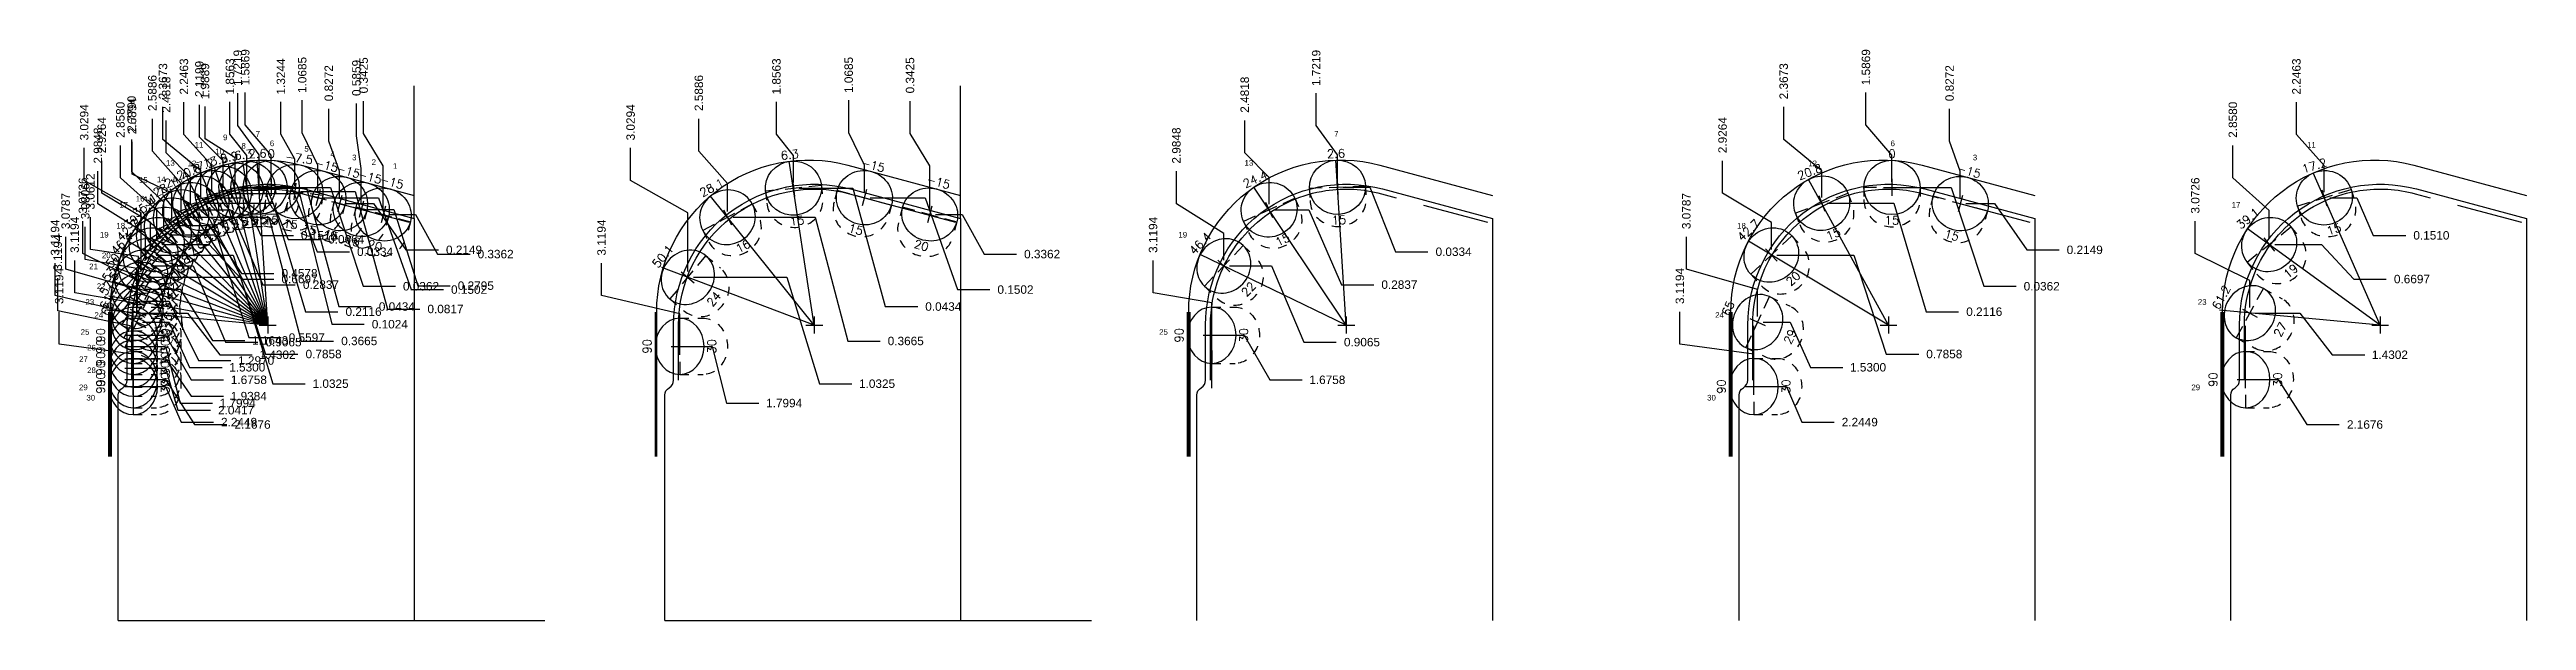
# Model space of a CAD drawing. Header units: inches. Extents: x 159 to 199.9, y -17.6 to -7.6.
# Drawn here: x 160.77 to 188.29, y -13.89 to -7.55 of the extents above; entities that cross this region are included whole.
import ezdxf
from ezdxf.enums import TextEntityAlignment as Align

# ---------------------------------------------------------------- set-up
doc = ezdxf.new("R2010")
doc.units = ezdxf.units.IN
doc.header["$MEASUREMENT"] = 0
doc.header["$PDMODE"] = 35
doc.linetypes.add('CENTER2', pattern=[1.125, 0.75, -0.125, 0.125, -0.125])
doc.linetypes.add('HIDDEN2', pattern=[0.1875, 0.125, -0.0625])
doc.layers.get('Defpoints').update_dxf_attribs({"color": 10})
for name, color, linetype, true_color in [('Blade_1', 30, 'Continuous', 0xff7f00), ('Blade_2', 7, 'Continuous', 0xcccc00), ('Blade_3', 7, 'Continuous', 0x00cc00), ('Blade_4', 7, 'Continuous', 0x00cccc), ('Blade_5', 7, 'Continuous', 0x0066cc), ('Blade_6', 7, 'Continuous', 0xc880f5)]:
    doc.layers.add(name, color=color, linetype=linetype, true_color=true_color)
doc.layers.add('CLine', color=5, linetype='CENTER2')
doc.layers.add('Text', color=3, linetype='Continuous')
doc.styles.add('RomanS', font='romans')
doc.styles.get("Standard").update_dxf_attribs({"font": 'arial.ttf'})
doc.dimstyles.get("Standard").update_dxf_attribs({"dimtxt": 0.09375, "dimasz": 0.18, "dimexe": 0.18, "dimexo": 0.0625, "dimgap": 0.09, "dimtad": 0, "dimtih": 1, "dimtoh": 1, "dimdec": 4, "dimzin": 0, "dimdsep": 46, "dimtxsty": 'Standard', "dimcen": 0.09, "dimadec": 4, "dimazin": 0, "dimtfac": 1, "dimtdec": 4, "dimtofl": 0, "dimtmove": 0, "dimatfit": 3, "dimfxl": 1, "dimtolj": 1, "dimtzin": 0, "dimarcsym": 0})

msp = doc.modelspace()

# ---------------------------------------------------------------- texts
at = {"layer": 'Blade_1', "char_height": 0.0625, "attachment_point": 1}
for s, insert in [('8', (162.90327, -8.59071)), ('4', (163.89114, -8.68132)), ('14', (161.96381, -8.96291)), ('1', (164.58676, -8.81388)), ('20', (161.35348, -9.80552)), ('26', (161.18906, -10.82943))]:
    msp.add_mtext_dynamic_manual_height_columns(s, width=0.0736655, gutter_width=0.3125, heights=[0], dxfattribs=dict(at, insert=insert))
at = {"layer": 'Blade_2', "char_height": 0.0625, "attachment_point": 1}
for s, insert in [('7', (163.06193, -8.45668)), ('7', (175.04232, -8.45668)), ('13', (162.06581, -8.7798)), ('13', (174.04619, -8.7798)), ('19', (161.33104, -9.57642)), ('19', (173.31143, -9.57642)), ('25', (161.11728, -10.65576)), ('25', (173.09766, -10.65576))]:
    msp.add_mtext_dynamic_manual_height_columns(s, width=0.0736655, gutter_width=0.3125, heights=[0], dxfattribs=dict(at, insert=insert))
at = {"layer": 'Blade_3', "char_height": 0.0625, "attachment_point": 1}
for s, insert in [('12', (162.3045, -8.78514)), ('6', (163.21871, -8.56239)), ('3', (164.13292, -8.71907)), ('12', (180.30879, -8.78514)), ('6', (181.223, -8.56239)), ('3', (182.13721, -8.71907)), ('18', (161.51426, -9.47637)), ('18', (179.51855, -9.47637)), ('24', (161.27028, -10.46699)), ('24', (179.27457, -10.46699)), ('30', (161.18103, -11.3847)), ('30', (179.18533, -11.3847))]:
    msp.add_mtext_dynamic_manual_height_columns(s, width=0.0736655, gutter_width=0.3125, heights=[0], dxfattribs=dict(at, insert=insert))
at = {"layer": 'Blade_4', "char_height": 0.0625, "attachment_point": 1}
for s, insert in [('11', (162.38383, -8.57938)), ('11', (185.8501, -8.57938)), ('17', (161.54637, -9.24418)), ('17', (185.01264, -9.24418)), ('23', (161.17026, -10.32275)), ('23', (184.63653, -10.32275)), ('29', (161.09837, -11.26996)), ('29', (184.56464, -11.26996))]:
    msp.add_mtext_dynamic_manual_height_columns(s, width=0.0736655, gutter_width=0.3125, heights=[0], dxfattribs=dict(at, insert=insert))
at = {"layer": 'Blade_5', "char_height": 0.0625, "attachment_point": 1}
for s, insert in [('10', (162.61238, -8.653)), ('5', (163.60214, -8.6228)), ('2', (164.35013, -8.77004)), ('16', (161.72959, -9.17622)), ('22', (161.29681, -10.1472)), ('28', (161.18906, -11.0805))]:
    msp.add_mtext_dynamic_manual_height_columns(s, width=0.0736655, gutter_width=0.3125, heights=[0], dxfattribs=dict(at, insert=insert))
at = {"layer": 'Blade_6', "char_height": 0.0625, "attachment_point": 1}
for s, insert in [('9', (162.69927, -8.49632)), ('15', (161.76548, -8.96857)), ('21', (161.21181, -9.92822)), ('27', (161.10028, -10.95591))]:
    msp.add_mtext_dynamic_manual_height_columns(s, width=0.0736655, gutter_width=0.3125, heights=[0], dxfattribs=dict(at, insert=insert))

# ---------------------------------------------------------------- blocks, each defined once
blk = doc.blocks.new('CMark')
at = {"layer": 'CLine'}
for p, q in [((-0.094, 0), (0.094, 0)), ((0, 0.094), (0, -0.094))]:
    blk.add_line(p, q, dxfattribs=at)
blk = doc.blocks.new('1613@20')
for p, q in [((-0.17, 0), (-0.312, 0)), ((0.171, 0), (0.312, 0))]:
    blk.add_line(p, q)
at = {"color": 8, "linetype": 'HIDDEN2', "ltscale": 0.5}
blk.add_line((-0.312, 0), (-0.312, -0.178), dxfattribs=at)
at = {"color": 8, "linetype": 'HIDDEN2', "ltscale": 0.5, "flags": 128}
blk.add_lwpolyline([(0.312, 0), (0.312, -0.178)], dxfattribs=at)
blk.add_ellipse((0, 0), major_axis=(-0.312, 0), ratio=0.939693, start_param=-3.141592653589793, end_param=3.141592653589793)
at = {"color": 8, "linetype": 'HIDDEN2', "ltscale": 0.5}
blk.add_ellipse((0, -0.178), major_axis=(-0.312, 0), ratio=0.939693, start_param=0, end_param=3.141593, dxfattribs=at)
blk.add_blockref('CMark', (0, 0))
at = {"style": 'RomanS'}
blk.add_text('20', height=0.094, dxfattribs=at).set_placement((0, -0.356), align=Align.MIDDLE_CENTER)
blk.add_attdef('ANG', text='', height=0.094, dxfattribs=at).set_placement((0, 0.298), align=Align.BOTTOM_CENTER)
blk = doc.blocks.new('1613@15')
for p, q in [((-0.17, 0), (-0.312, 0)), ((0.171, 0), (0.312, 0))]:
    blk.add_line(p, q)
at = {"color": 8, "linetype": 'HIDDEN2', "ltscale": 0.5}
blk.add_line((-0.312, 0), (-0.312, -0.135), dxfattribs=at)
at = {"color": 8, "linetype": 'HIDDEN2', "ltscale": 0.5, "flags": 128}
blk.add_lwpolyline([(0.312, 0), (0.312, -0.135)], dxfattribs=at)
blk.add_ellipse((0, 0), major_axis=(-0.312, 0), ratio=0.965926, start_param=-3.141592653589793, end_param=3.141592653589793)
at = {"color": 8, "linetype": 'HIDDEN2', "ltscale": 0.5}
blk.add_ellipse((0, -0.135), major_axis=(-0.312, 0), ratio=0.965926, start_param=0, end_param=3.141593, dxfattribs=at)
blk.add_blockref('CMark', (0, 0))
at = {"style": 'RomanS'}
blk.add_text('15', height=0.094, dxfattribs=at).set_placement((0, -0.364), align=Align.MIDDLE_CENTER)
blk.add_attdef('ANG', text='', height=0.094, dxfattribs=at).set_placement((0, 0.298), align=Align.BOTTOM_CENTER)
blk = doc.blocks.new('*D187')
at = {"layer": 'Blade_1', "color": 0, "lineweight": -2, "transparency": 16777216}
for p, q in [((170.331, -8.484), (170.331, -8.124)), ((170.549, -8.844), (170.331, -8.484)), ((170.549, -9.321), (170.549, -8.844))]:
    blk.add_line(p, q, dxfattribs=at)
at = {"layer": 'Defpoints', "color": 0, "transparency": 16777216}
for p in [(170.331, -8.124), (170.892, -9.047), (170.549, -9.383)]:
    blk.add_point(p, dxfattribs=at)
at = {"layer": 'Blade_1', "color": 0, "transparency": 16777216, "insert": (170.331, -7.839), "char_height": 0.0938, "attachment_point": 5, "rotation": 90}
blk.add_mtext('\\A1;0.3425', dxfattribs=at)
blk = doc.blocks.new('*D189')
at = {"layer": 'Blade_1', "color": 0, "lineweight": -2, "transparency": 16777216}
for p, q in [((170.612, -9.383), (170.909, -9.383)), ((170.909, -9.383), (171.154, -9.823)), ((171.154, -9.823), (171.514, -9.823))]:
    blk.add_line(p, q, dxfattribs=at)
at = {"layer": 'Defpoints', "color": 0, "transparency": 16777216}
for p in [(170.892, -9.047), (170.549, -9.383), (171.514, -9.823)]:
    blk.add_point(p, dxfattribs=at)
at = {"layer": 'Blade_1', "color": 0, "transparency": 16777216, "insert": (171.798, -9.823), "char_height": 0.0938, "attachment_point": 5}
blk.add_mtext('\\A1;0.3362', dxfattribs=at)
blk = doc.blocks.new('*D190')
at = {"layer": 'Blade_1', "color": 0, "lineweight": -2, "transparency": 16777216}
for p, q in [((169.886, -9.197), (170.498, -9.197)), ((170.498, -9.197), (170.858, -10.217)), ((170.858, -10.217), (171.218, -10.217))]:
    blk.add_line(p, q, dxfattribs=at)
at = {"layer": 'Defpoints', "color": 0, "transparency": 16777216}
for p in [(170.892, -9.047), (169.823, -9.197), (171.218, -10.217)]:
    blk.add_point(p, dxfattribs=at)
at = {"layer": 'Blade_1', "color": 0, "transparency": 16777216, "insert": (171.502, -10.217), "char_height": 0.0938, "attachment_point": 5}
blk.add_mtext('\\A1;0.1502', dxfattribs=at)
blk = doc.blocks.new('*D193')
at = {"layer": 'Blade_1', "color": 0, "lineweight": -2, "transparency": 16777216}
for p, q in [((168.847, -8.492), (168.847, -8.132)), ((169.035, -8.73), (168.847, -8.492)), ((169.035, -9.028), (169.035, -8.73))]:
    blk.add_line(p, q, dxfattribs=at)
at = {"layer": 'Defpoints', "color": 0, "transparency": 16777216}
for p in [(168.847, -8.132), (170.892, -9.047), (169.035, -9.09)]:
    blk.add_point(p, dxfattribs=at)
at = {"layer": 'Blade_1', "color": 0, "transparency": 16777216, "insert": (168.847, -7.851), "char_height": 0.0938, "attachment_point": 5, "rotation": 90}
blk.add_mtext('\\A1;1.8563', dxfattribs=at)
blk = doc.blocks.new('*D194')
at = {"layer": 'Blade_1', "color": 0, "lineweight": -2, "transparency": 16777216}
for p, q in [((169.098, -9.09), (169.696, -9.09)), ((169.696, -9.09), (170.056, -10.405)), ((170.056, -10.405), (170.416, -10.405))]:
    blk.add_line(p, q, dxfattribs=at)
at = {"layer": 'Defpoints', "color": 0, "transparency": 16777216}
for p in [(170.892, -9.047), (169.035, -9.09), (170.416, -10.405)]:
    blk.add_point(p, dxfattribs=at)
at = {"layer": 'Blade_1', "color": 0, "transparency": 16777216, "insert": (170.7, -10.405), "char_height": 0.0938, "attachment_point": 5}
blk.add_mtext('\\A1;0.0434', dxfattribs=at)
blk = doc.blocks.new('*D197')
at = {"layer": 'Blade_1', "color": 0, "lineweight": -2, "transparency": 16777216}
for p, q in [((167.985, -8.68), (167.985, -8.32)), ((168.303, -9.04), (167.985, -8.68)), ((168.303, -9.351), (168.303, -9.04))]:
    blk.add_line(p, q, dxfattribs=at)
at = {"layer": 'Defpoints', "color": 0, "transparency": 16777216}
for p in [(167.985, -8.32), (170.892, -9.047), (168.303, -9.413)]:
    blk.add_point(p, dxfattribs=at)
at = {"layer": 'Blade_1', "color": 0, "transparency": 16777216, "insert": (167.985, -8.035), "char_height": 0.0938, "attachment_point": 5, "rotation": 90}
blk.add_mtext('\\A1;2.5886', dxfattribs=at)
blk = doc.blocks.new('*D198')
at = {"layer": 'Blade_1', "color": 0, "lineweight": -2, "transparency": 16777216}
for p, q in [((168.365, -9.413), (169.278, -9.413)), ((169.278, -9.413), (169.638, -10.787)), ((169.638, -10.787), (169.998, -10.787))]:
    blk.add_line(p, q, dxfattribs=at)
at = {"layer": 'Defpoints', "color": 0, "transparency": 16777216}
for p in [(170.892, -9.047), (168.303, -9.413), (169.998, -10.787)]:
    blk.add_point(p, dxfattribs=at)
at = {"layer": 'Blade_1', "color": 0, "transparency": 16777216, "insert": (170.283, -10.787), "char_height": 0.0938, "attachment_point": 5}
blk.add_mtext('\\A1;0.3665', dxfattribs=at)
blk = doc.blocks.new('1613@16')
for p, q in [((-0.17, 0), (-0.312, 0)), ((0.171, 0), (0.312, 0))]:
    blk.add_line(p, q)
at = {"color": 8, "linetype": 'HIDDEN2', "ltscale": 0.5}
blk.add_line((-0.312, 0), (-0.312, -0.143), dxfattribs=at)
at = {"color": 8, "linetype": 'HIDDEN2', "ltscale": 0.5, "flags": 128}
blk.add_lwpolyline([(0.312, 0), (0.312, -0.143)], dxfattribs=at)
at = {"extrusion": (0, 0, -1)}
blk.add_ellipse((0, 0), major_axis=(-0.312, 0), ratio=0.961248, start_param=-3.141592653589793, end_param=3.141592653589793, dxfattribs=at)
at = {"color": 8, "linetype": 'HIDDEN2', "ltscale": 0.5}
blk.add_ellipse((0, -0.143), major_axis=(0.312, 0), ratio=0.953717, start_param=3.141593, end_param=6.283185, dxfattribs=at)
blk.add_blockref('CMark', (0, 0))
at = {"style": 'RomanS'}
blk.add_text('16', height=0.094, dxfattribs=at).set_placement((0, -0.364), align=Align.MIDDLE_CENTER)
blk.add_attdef('ANG', text='', height=0.094, dxfattribs=at).set_placement((0, 0.298), align=Align.BOTTOM_CENTER)
blk = doc.blocks.new('1613@24')
for p, q in [((-0.17, 0), (-0.313, 0)), ((0.171, 0), (0.312, 0))]:
    blk.add_line(p, q)
at = {"color": 8, "linetype": 'HIDDEN2', "ltscale": 0.5}
blk.add_line((-0.313, 0), (-0.313, -0.212), dxfattribs=at)
at = {"color": 8, "linetype": 'HIDDEN2', "ltscale": 0.5, "flags": 128}
blk.add_lwpolyline([(0.312, 0), (0.312, -0.212)], dxfattribs=at)
blk.add_ellipse((0, 0), major_axis=(-0.312, 0), ratio=0.913536, start_param=3.141593, end_param=9.424778)
at = {"color": 8, "linetype": 'HIDDEN2', "ltscale": 0.5}
blk.add_ellipse((0, -0.212), major_axis=(-0.312, 0), ratio=0.910656, start_param=0, end_param=3.141593, dxfattribs=at)
blk.add_blockref('CMark', (0, 0))
at = {"style": 'RomanS'}
blk.add_text('24', height=0.094, dxfattribs=at).set_placement((0, -0.376), align=Align.MIDDLE_CENTER)
blk.add_attdef('ANG', text='', height=0.094, dxfattribs=at).set_placement((0, 0.287), align=Align.BOTTOM_CENTER)
blk = doc.blocks.new('*D208')
at = {"layer": 'Blade_1', "color": 0, "lineweight": -2, "transparency": 16777216}
for p, q in [((167.227, -9.005), (167.227, -8.645)), ((167.862, -9.365), (167.227, -9.005)), ((167.862, -10.017), (167.862, -9.365))]:
    blk.add_line(p, q, dxfattribs=at)
at = {"layer": 'Defpoints', "color": 0, "transparency": 16777216}
for p in [(167.227, -8.645), (170.892, -9.047), (167.862, -10.079)]:
    blk.add_point(p, dxfattribs=at)
at = {"layer": 'Blade_1', "color": 0, "transparency": 16777216, "insert": (167.227, -8.361), "char_height": 0.0938, "attachment_point": 5, "rotation": 90}
blk.add_mtext('\\A1;3.0294', dxfattribs=at)
blk = doc.blocks.new('1613@30')
for p, q in [((-0.17, 0), (-0.312, 0)), ((0.171, 0), (0.312, 0))]:
    blk.add_line(p, q)
at = {"color": 8, "linetype": 'HIDDEN2', "ltscale": 0.5}
blk.add_line((-0.312, 0), (-0.312, -0.26), dxfattribs=at)
at = {"color": 8, "linetype": 'HIDDEN2', "ltscale": 0.5, "flags": 128}
blk.add_lwpolyline([(0.312, 0), (0.312, -0.26)], dxfattribs=at)
at = {"extrusion": (0, 0, -1)}
blk.add_ellipse((0, 0), major_axis=(-0.312, 0), ratio=0.866025, start_param=-3.141592653589793, end_param=3.141592653589793, dxfattribs=at)
at = {"color": 8, "linetype": 'HIDDEN2', "ltscale": 0.5, "extrusion": (0, 0, -1)}
blk.add_ellipse((0, -0.26), major_axis=(-0.312, 0), ratio=0.866025, start_param=3.068877, end_param=6.355901, dxfattribs=at)
blk.add_blockref('CMark', (0, 0))
at = {"style": 'RomanS'}
blk.add_text('30', height=0.094, dxfattribs=at).set_placement((0, -0.356), align=Align.MIDDLE_CENTER)
blk.add_attdef('ANG', text='', height=0.094, dxfattribs=at).set_placement((0, 0.287), align=Align.BOTTOM_CENTER)
blk = doc.blocks.new('*D212')
at = {"layer": 'Blade_1', "color": 0, "lineweight": -2, "transparency": 16777216}
for p, q in [((167.835, -10.846), (168.132, -10.846)), ((168.132, -10.846), (168.292, -11.476)), ((168.292, -11.476), (168.652, -11.476))]:
    blk.add_line(p, q, dxfattribs=at)
at = {"layer": 'Defpoints', "color": 0, "transparency": 16777216}
for p in [(170.892, -9.047), (167.772, -10.846), (168.652, -11.476)]:
    blk.add_point(p, dxfattribs=at)
at = {"layer": 'Blade_1', "color": 0, "transparency": 16777216, "insert": (168.932, -11.476), "char_height": 0.0938, "attachment_point": 5}
blk.add_mtext('\\A1;1.7994', dxfattribs=at)
blk = doc.blocks.new('*D213')
at = {"layer": 'Blade_1', "color": 0, "lineweight": -2, "transparency": 16777216}
for p, q in [((166.904, -10.283), (166.904, -9.923)), ((167.772, -10.486), (166.904, -10.283)), ((167.772, -10.784), (167.772, -10.486))]:
    blk.add_line(p, q, dxfattribs=at)
at = {"layer": 'Defpoints', "color": 0, "transparency": 16777216}
for p in [(170.892, -9.047), (166.904, -9.923), (167.772, -10.846)]:
    blk.add_point(p, dxfattribs=at)
at = {"layer": 'Blade_1', "color": 0, "transparency": 16777216, "insert": (166.904, -9.639), "char_height": 0.0938, "attachment_point": 5, "rotation": 90}
blk.add_mtext('\\A1;3.1194', dxfattribs=at)
blk = doc.blocks.new('*D217')
at = {"layer": 'Blade_1', "color": 0, "lineweight": -2, "transparency": 16777216}
for p, q in [((164.261, -8.484), (164.261, -8.124)), ((164.478, -8.844), (164.261, -8.484)), ((164.478, -9.321), (164.478, -8.844))]:
    blk.add_line(p, q, dxfattribs=at)
at = {"layer": 'Defpoints', "color": 0, "transparency": 16777216}
for p in [(164.261, -8.124), (164.821, -9.047), (164.478, -9.383)]:
    blk.add_point(p, dxfattribs=at)
at = {"layer": 'Blade_1', "color": 0, "transparency": 16777216, "insert": (164.261, -7.839), "char_height": 0.0938, "attachment_point": 5, "rotation": 90}
blk.add_mtext('\\A1;0.3425', dxfattribs=at)
blk = doc.blocks.new('*D219')
at = {"layer": 'Blade_1', "color": 0, "lineweight": -2, "transparency": 16777216}
for p, q in [((164.541, -9.383), (164.838, -9.383)), ((164.838, -9.383), (165.083, -9.823)), ((165.083, -9.823), (165.443, -9.823))]:
    blk.add_line(p, q, dxfattribs=at)
at = {"layer": 'Defpoints', "color": 0, "transparency": 16777216}
for p in [(164.821, -9.047), (164.478, -9.383), (165.443, -9.823)]:
    blk.add_point(p, dxfattribs=at)
at = {"layer": 'Blade_1', "color": 0, "transparency": 16777216, "insert": (165.727, -9.823), "char_height": 0.0938, "attachment_point": 5}
blk.add_mtext('\\A1;0.3362', dxfattribs=at)
blk = doc.blocks.new('*D220')
at = {"layer": 'Blade_1', "color": 0, "lineweight": -2, "transparency": 16777216}
for p, q in [((163.815, -9.197), (164.427, -9.197)), ((164.427, -9.197), (164.787, -10.217)), ((164.787, -10.217), (165.147, -10.217))]:
    blk.add_line(p, q, dxfattribs=at)
at = {"layer": 'Defpoints', "color": 0, "transparency": 16777216}
for p in [(164.821, -9.047), (163.752, -9.197), (165.147, -10.217)]:
    blk.add_point(p, dxfattribs=at)
at = {"layer": 'Blade_1', "color": 0, "transparency": 16777216, "insert": (165.432, -10.217), "char_height": 0.0938, "attachment_point": 5}
blk.add_mtext('\\A1;0.1502', dxfattribs=at)
blk = doc.blocks.new('*D221')
at = {"layer": 'Blade_1', "color": 0, "lineweight": -2, "transparency": 16777216}
for p, q in [((162.776, -8.492), (162.776, -8.132)), ((162.964, -8.73), (162.776, -8.492)), ((162.964, -9.028), (162.964, -8.73))]:
    blk.add_line(p, q, dxfattribs=at)
at = {"layer": 'Defpoints', "color": 0, "transparency": 16777216}
for p in [(162.776, -8.132), (164.821, -9.047), (162.964, -9.09)]:
    blk.add_point(p, dxfattribs=at)
at = {"layer": 'Blade_1', "color": 0, "transparency": 16777216, "insert": (162.776, -7.851), "char_height": 0.0938, "attachment_point": 5, "rotation": 90}
blk.add_mtext('\\A1;1.8563', dxfattribs=at)
blk = doc.blocks.new('*D222')
at = {"layer": 'Blade_1', "color": 0, "lineweight": -2, "transparency": 16777216}
for p, q in [((163.027, -9.09), (163.625, -9.09)), ((163.625, -9.09), (163.985, -10.405)), ((163.985, -10.405), (164.345, -10.405))]:
    blk.add_line(p, q, dxfattribs=at)
at = {"layer": 'Defpoints', "color": 0, "transparency": 16777216}
for p in [(164.821, -9.047), (162.964, -9.09), (164.345, -10.405)]:
    blk.add_point(p, dxfattribs=at)
at = {"layer": 'Blade_1', "color": 0, "transparency": 16777216, "insert": (164.63, -10.405), "char_height": 0.0938, "attachment_point": 5}
blk.add_mtext('\\A1;0.0434', dxfattribs=at)
blk = doc.blocks.new('*D215')
at = {"layer": 'Blade_1', "color": 0, "lineweight": -2, "transparency": 16777216}
for p, q in [((161.914, -8.68), (161.914, -8.32)), ((162.232, -9.04), (161.914, -8.68)), ((162.232, -9.351), (162.232, -9.04))]:
    blk.add_line(p, q, dxfattribs=at)
at = {"layer": 'Defpoints', "color": 0, "transparency": 16777216}
for p in [(161.914, -8.32), (164.821, -9.047), (162.232, -9.413)]:
    blk.add_point(p, dxfattribs=at)
at = {"layer": 'Blade_1', "color": 0, "transparency": 16777216, "insert": (161.914, -8.035), "char_height": 0.0938, "attachment_point": 5, "rotation": 90}
blk.add_mtext('\\A1;2.5886', dxfattribs=at)
blk = doc.blocks.new('*D216')
at = {"layer": 'Blade_1', "color": 0, "lineweight": -2, "transparency": 16777216}
for p, q in [((162.295, -9.413), (163.207, -9.413)), ((163.207, -9.413), (163.567, -10.787)), ((163.567, -10.787), (163.927, -10.787))]:
    blk.add_line(p, q, dxfattribs=at)
at = {"layer": 'Defpoints', "color": 0, "transparency": 16777216}
for p in [(164.821, -9.047), (162.232, -9.413), (163.927, -10.787)]:
    blk.add_point(p, dxfattribs=at)
at = {"layer": 'Blade_1', "color": 0, "transparency": 16777216, "insert": (164.212, -10.787), "char_height": 0.0938, "attachment_point": 5}
blk.add_mtext('\\A1;0.3665', dxfattribs=at)
blk = doc.blocks.new('*D223')
at = {"layer": 'Blade_1', "color": 0, "lineweight": -2, "transparency": 16777216}
for p, q in [((161.157, -9.005), (161.157, -8.645)), ((161.791, -9.365), (161.157, -9.005)), ((161.791, -10.017), (161.791, -9.365))]:
    blk.add_line(p, q, dxfattribs=at)
at = {"layer": 'Defpoints', "color": 0, "transparency": 16777216}
for p in [(161.157, -8.645), (164.821, -9.047), (161.791, -10.079)]:
    blk.add_point(p, dxfattribs=at)
at = {"layer": 'Blade_1', "color": 0, "transparency": 16777216, "insert": (161.157, -8.361), "char_height": 0.0938, "attachment_point": 5, "rotation": 90}
blk.add_mtext('\\A1;3.0294', dxfattribs=at)
blk = doc.blocks.new('*D231')
at = {"layer": 'Blade_1', "color": 0, "lineweight": -2, "transparency": 16777216}
for p, q in [((161.764, -10.846), (162.061, -10.846)), ((162.061, -10.846), (162.221, -11.476)), ((162.221, -11.476), (162.581, -11.476))]:
    blk.add_line(p, q, dxfattribs=at)
at = {"layer": 'Defpoints', "color": 0, "transparency": 16777216}
for p in [(164.821, -9.047), (161.701, -10.846), (162.581, -11.476)]:
    blk.add_point(p, dxfattribs=at)
at = {"layer": 'Blade_1', "color": 0, "transparency": 16777216, "insert": (162.861, -11.476), "char_height": 0.0938, "attachment_point": 5}
blk.add_mtext('\\A1;1.7994', dxfattribs=at)
blk = doc.blocks.new('*D232')
at = {"layer": 'Blade_1', "color": 0, "lineweight": -2, "transparency": 16777216}
for p, q in [((160.833, -10.283), (160.833, -9.923)), ((161.701, -10.486), (160.833, -10.283)), ((161.701, -10.784), (161.701, -10.486))]:
    blk.add_line(p, q, dxfattribs=at)
at = {"layer": 'Defpoints', "color": 0, "transparency": 16777216}
for p in [(164.821, -9.047), (160.833, -9.923), (161.701, -10.846)]:
    blk.add_point(p, dxfattribs=at)
at = {"layer": 'Blade_1', "color": 0, "transparency": 16777216, "insert": (160.833, -9.639), "char_height": 0.0938, "attachment_point": 5, "rotation": 90}
blk.add_mtext('\\A1;3.1194', dxfattribs=at)
blk = doc.blocks.new('1613@17')
for p, q in [((-0.17, 0), (-0.313, 0)), ((0.171, 0), (0.312, 0))]:
    blk.add_line(p, q)
at = {"color": 8, "linetype": 'HIDDEN2', "ltscale": 0.5}
blk.add_line((-0.313, 0), (-0.313, -0.152), dxfattribs=at)
at = {"color": 8, "linetype": 'HIDDEN2', "ltscale": 0.5, "flags": 128}
blk.add_lwpolyline([(0.312, 0), (0.312, -0.152)], dxfattribs=at)
blk.add_ellipse((0, 0), major_axis=(-0.312, 0), ratio=0.95632, start_param=3.141593, end_param=9.424778)
at = {"color": 8, "linetype": 'HIDDEN2', "ltscale": 0.5}
blk.add_ellipse((0, -0.152), major_axis=(-0.312, 0), ratio=0.95632, start_param=0, end_param=3.141593, dxfattribs=at)
blk.add_blockref('CMark', (0, 0))
at = {"style": 'RomanS'}
blk.add_text('17', height=0.094, dxfattribs=at).set_placement((0.001, -0.373), align=Align.MIDDLE_CENTER)
blk.add_attdef('ANG', text='', height=0.094, dxfattribs=at).set_placement((0, 0.298), align=Align.BOTTOM_CENTER)
blk = doc.blocks.new('1613@18')
for p, q in [((-0.17, 0), (-0.312, 0)), ((0.171, 0), (0.312, 0))]:
    blk.add_line(p, q)
at = {"color": 8, "linetype": 'HIDDEN2', "ltscale": 0.5}
blk.add_line((-0.312, 0), (-0.312, -0.159), dxfattribs=at)
at = {"color": 8, "linetype": 'HIDDEN2', "ltscale": 0.5, "flags": 128}
blk.add_lwpolyline([(0.312, 0), (0.312, -0.159)], dxfattribs=at)
at = {"extrusion": (0, 0, -1)}
blk.add_ellipse((0, 0), major_axis=(-0.312, 0), ratio=0.95104, start_param=-3.141592653589793, end_param=3.141592653589793, dxfattribs=at)
at = {"color": 8, "linetype": 'HIDDEN2', "ltscale": 0.5}
blk.add_ellipse((0, -0.161), major_axis=(0.312, 0), ratio=0.953717, start_param=3.141593, end_param=6.283185, dxfattribs=at)
blk.add_blockref('CMark', (0, 0))
at = {"style": 'RomanS'}
blk.add_text('18', height=0.094, dxfattribs=at).set_placement((0, -0.364), align=Align.MIDDLE_CENTER)
blk.add_attdef('ANG', text='', height=0.094, dxfattribs=at).set_placement((0, 0.298), align=Align.BOTTOM_CENTER)
blk = doc.blocks.new('1613@19')
for p, q in [((-0.17, 0), (-0.313, 0)), ((0.171, 0), (0.312, 0))]:
    blk.add_line(p, q)
at = {"color": 8, "linetype": 'HIDDEN2', "ltscale": 0.5}
blk.add_line((-0.313, 0), (-0.313, -0.169), dxfattribs=at)
at = {"color": 8, "linetype": 'HIDDEN2', "ltscale": 0.5, "flags": 128}
blk.add_lwpolyline([(0.312, 0), (0.312, -0.169)], dxfattribs=at)
at = {"extrusion": (0, 0, -1)}
blk.add_ellipse((0, 0), major_axis=(-0.312, 0), ratio=0.945519, start_param=3.141593, end_param=9.424778, dxfattribs=at)
at = {"color": 8, "linetype": 'HIDDEN2', "ltscale": 0.5}
blk.add_ellipse((0, -0.169), major_axis=(0.312, 0), ratio=0.945519, start_param=3.141593, end_param=6.283185, dxfattribs=at)
blk.add_blockref('CMark', (0, 0))
at = {"style": 'RomanS'}
blk.add_text('19', height=0.094, dxfattribs=at).set_placement((0, -0.379), align=Align.MIDDLE_CENTER)
blk.add_attdef('ANG', text='', height=0.094, dxfattribs=at).set_placement((0, 0.298), align=Align.BOTTOM_CENTER)
blk = doc.blocks.new('1613@22')
for p, q in [((-0.17, 0), (-0.313, 0)), ((0.171, 0), (0.312, 0))]:
    blk.add_line(p, q)
at = {"color": 8, "linetype": 'HIDDEN2', "ltscale": 0.5}
blk.add_line((-0.313, 0), (-0.313, -0.195), dxfattribs=at)
at = {"color": 8, "linetype": 'HIDDEN2', "ltscale": 0.5, "flags": 128}
blk.add_lwpolyline([(0.312, 0), (0.312, -0.195)], dxfattribs=at)
blk.add_ellipse((0, 0), major_axis=(-0.312, 0), ratio=0.927168, start_param=3.141593, end_param=9.424778)
at = {"color": 8, "linetype": 'HIDDEN2', "ltscale": 0.5}
blk.add_ellipse((0, -0.195), major_axis=(-0.312, 0), ratio=0.927168, start_param=0, end_param=3.141593, dxfattribs=at)
blk.add_blockref('CMark', (0, 0))
at = {"style": 'RomanS'}
blk.add_text('22', height=0.094, dxfattribs=at).set_placement((0.003, -0.376), align=Align.MIDDLE_CENTER)
blk.add_attdef('ANG', text='', height=0.094, dxfattribs=at).set_placement((0, 0.287), align=Align.BOTTOM_CENTER)
blk = doc.blocks.new('*D241')
at = {"layer": 'Blade_2', "color": 0, "lineweight": -2, "transparency": 16777216}
for p, q in [((163.161, -9.08), (163.459, -9.08)), ((163.459, -9.08), (163.744, -9.797)), ((163.744, -9.797), (164.104, -9.797))]:
    blk.add_line(p, q, dxfattribs=at)
at = {"layer": 'Defpoints', "color": 0, "transparency": 16777216}
for p in [(164.821, -9.047), (163.099, -9.08), (164.104, -9.797)]:
    blk.add_point(p, dxfattribs=at)
at = {"layer": 'Blade_2', "color": 0, "transparency": 16777216, "insert": (164.388, -9.797), "char_height": 0.0938, "attachment_point": 5}
blk.add_mtext('\\A1;0.0334', dxfattribs=at)
blk = doc.blocks.new('*D242')
at = {"layer": 'Blade_2', "color": 0, "lineweight": -2, "transparency": 16777216}
for p, q in [((162.863, -8.397), (162.863, -8.037)), ((163.099, -8.72), (162.863, -8.397)), ((163.099, -9.018), (163.099, -8.72))]:
    blk.add_line(p, q, dxfattribs=at)
at = {"layer": 'Defpoints', "color": 0, "transparency": 16777216}
for p in [(162.863, -8.037), (164.821, -9.047), (163.099, -9.08)]:
    blk.add_point(p, dxfattribs=at)
at = {"layer": 'Blade_2', "color": 0, "transparency": 16777216, "insert": (162.863, -7.757), "char_height": 0.0938, "attachment_point": 5, "rotation": 90}
blk.add_mtext('\\A1;1.7219', dxfattribs=at)
blk = doc.blocks.new('*D245')
at = {"layer": 'Blade_2', "color": 0, "lineweight": -2, "transparency": 16777216}
for p, q in [((162.068, -8.7), (162.068, -8.34)), ((162.339, -8.971), (162.068, -8.7)), ((162.339, -9.268), (162.339, -8.971))]:
    blk.add_line(p, q, dxfattribs=at)
at = {"layer": 'Defpoints', "color": 0, "transparency": 16777216}
for p in [(162.068, -8.34), (164.821, -9.047), (162.339, -9.331)]:
    blk.add_point(p, dxfattribs=at)
at = {"layer": 'Blade_2', "color": 0, "transparency": 16777216, "insert": (162.068, -8.054), "char_height": 0.0938, "attachment_point": 5, "rotation": 90}
blk.add_mtext('\\A1;2.4818', dxfattribs=at)
blk = doc.blocks.new('*D246')
at = {"layer": 'Blade_2', "color": 0, "lineweight": -2, "transparency": 16777216}
for p, q in [((161.309, -9.263), (161.309, -8.903)), ((161.836, -9.593), (161.309, -9.263)), ((161.836, -9.891), (161.836, -9.593))]:
    blk.add_line(p, q, dxfattribs=at)
at = {"layer": 'Defpoints', "color": 0, "transparency": 16777216}
for p in [(161.309, -8.903), (164.821, -9.047), (161.836, -9.953)]:
    blk.add_point(p, dxfattribs=at)
at = {"layer": 'Blade_2', "color": 0, "transparency": 16777216, "insert": (161.309, -8.618), "char_height": 0.0938, "attachment_point": 5, "rotation": 90}
blk.add_mtext('\\A1;2.9848', dxfattribs=at)
blk = doc.blocks.new('*D247')
at = {"layer": 'Blade_2', "color": 0, "lineweight": -2, "transparency": 16777216}
for p, q in [((162.402, -9.331), (162.782, -9.331)), ((162.782, -9.331), (163.142, -10.162)), ((163.142, -10.162), (163.502, -10.162))]:
    blk.add_line(p, q, dxfattribs=at)
at = {"layer": 'Defpoints', "color": 0, "transparency": 16777216}
for p in [(164.821, -9.047), (162.339, -9.331), (163.502, -10.162)]:
    blk.add_point(p, dxfattribs=at)
at = {"layer": 'Blade_2', "color": 0, "transparency": 16777216, "insert": (163.787, -10.162), "char_height": 0.0938, "attachment_point": 5}
blk.add_mtext('\\A1;0.2837', dxfattribs=at)
blk = doc.blocks.new('*D248')
at = {"layer": 'Blade_2', "color": 0, "lineweight": -2, "transparency": 16777216}
for p, q in [((161.899, -9.953), (162.366, -9.953)), ((162.366, -9.953), (162.726, -10.8)), ((162.726, -10.8), (163.086, -10.8))]:
    blk.add_line(p, q, dxfattribs=at)
at = {"layer": 'Defpoints', "color": 0, "transparency": 16777216}
for p in [(164.821, -9.047), (161.836, -9.953), (163.086, -10.8)]:
    blk.add_point(p, dxfattribs=at)
at = {"layer": 'Blade_2', "color": 0, "transparency": 16777216, "insert": (163.371, -10.8), "char_height": 0.0938, "attachment_point": 5}
blk.add_mtext('\\A1;0.9065', dxfattribs=at)
blk = doc.blocks.new('*D253')
at = {"layer": 'Blade_2', "color": 0, "lineweight": -2, "transparency": 16777216}
for p, q in [((161.764, -10.723), (162.061, -10.723)), ((162.061, -10.723), (162.345, -11.218)), ((162.345, -11.218), (162.705, -11.218))]:
    blk.add_line(p, q, dxfattribs=at)
at = {"layer": 'Defpoints', "color": 0, "transparency": 16777216}
for p in [(164.821, -9.047), (161.701, -10.723), (162.705, -11.218)]:
    blk.add_point(p, dxfattribs=at)
at = {"layer": 'Blade_2', "color": 0, "transparency": 16777216, "insert": (162.986, -11.218), "char_height": 0.0938, "attachment_point": 5}
blk.add_mtext('\\A1;1.6758', dxfattribs=at)
blk = doc.blocks.new('*D254')
at = {"layer": 'Blade_2', "color": 0, "lineweight": -2, "transparency": 16777216}
for p, q in [((161.051, -10.254), (161.051, -9.894)), ((161.701, -10.363), (161.051, -10.254)), ((161.701, -10.66), (161.701, -10.363))]:
    blk.add_line(p, q, dxfattribs=at)
at = {"layer": 'Defpoints', "color": 0, "transparency": 16777216}
for p in [(164.821, -9.047), (161.051, -9.894), (161.701, -10.723)]:
    blk.add_point(p, dxfattribs=at)
at = {"layer": 'Blade_2', "color": 0, "transparency": 16777216, "insert": (161.051, -9.609), "char_height": 0.0938, "attachment_point": 5, "rotation": 90}
blk.add_mtext('\\A1;3.1194', dxfattribs=at)
blk = doc.blocks.new('*D255')
at = {"layer": 'Blade_3', "color": 0, "lineweight": -2, "transparency": 16777216}
for p, q in [((163.874, -8.57), (163.874, -8.21)), ((163.994, -8.902), (163.874, -8.57)), ((163.994, -9.199), (163.994, -8.902))]:
    blk.add_line(p, q, dxfattribs=at)
at = {"layer": 'Defpoints', "color": 0, "transparency": 16777216}
for p in [(163.874, -8.21), (164.821, -9.047), (163.994, -9.262)]:
    blk.add_point(p, dxfattribs=at)
at = {"layer": 'Blade_3', "color": 0, "transparency": 16777216, "insert": (163.874, -7.926), "char_height": 0.0938, "attachment_point": 5, "rotation": 90}
blk.add_mtext('\\A1;0.8272', dxfattribs=at)
blk = doc.blocks.new('*D256')
at = {"layer": 'Blade_3', "color": 0, "lineweight": -2, "transparency": 16777216}
for p, q in [((162.946, -8.389), (162.946, -8.029)), ((163.234, -8.723), (162.946, -8.389)), ((163.234, -9.021), (163.234, -8.723))]:
    blk.add_line(p, q, dxfattribs=at)
at = {"layer": 'Defpoints', "color": 0, "transparency": 16777216}
for p in [(162.946, -8.029), (164.821, -9.047), (163.234, -9.083)]:
    blk.add_point(p, dxfattribs=at)
at = {"layer": 'Blade_3', "color": 0, "transparency": 16777216, "insert": (162.946, -7.749), "char_height": 0.0938, "attachment_point": 5, "rotation": 90}
blk.add_mtext('\\A1;1.5869', dxfattribs=at)
blk = doc.blocks.new('*D257')
at = {"layer": 'Blade_3', "color": 0, "lineweight": -2, "transparency": 16777216}
for p, q in [((162.032, -8.55), (162.032, -8.19)), ((162.453, -8.899), (162.032, -8.55)), ((162.453, -9.196), (162.453, -8.899))]:
    blk.add_line(p, q, dxfattribs=at)
at = {"layer": 'Defpoints', "color": 0, "transparency": 16777216}
for p in [(162.032, -8.19), (164.821, -9.047), (162.453, -9.259)]:
    blk.add_point(p, dxfattribs=at)
at = {"layer": 'Blade_3', "color": 0, "transparency": 16777216, "insert": (162.032, -7.905), "char_height": 0.0938, "attachment_point": 5, "rotation": 90}
blk.add_mtext('\\A1;2.3673', dxfattribs=at)
blk = doc.blocks.new('*D258')
at = {"layer": 'Blade_3', "color": 0, "lineweight": -2, "transparency": 16777216}
for p, q in [((161.352, -9.148), (161.352, -8.788)), ((161.894, -9.473), (161.352, -9.148)), ((161.894, -9.77), (161.894, -9.473))]:
    blk.add_line(p, q, dxfattribs=at)
at = {"layer": 'Defpoints', "color": 0, "transparency": 16777216}
for p in [(161.352, -8.788), (164.821, -9.047), (161.894, -9.833)]:
    blk.add_point(p, dxfattribs=at)
at = {"layer": 'Blade_3', "color": 0, "transparency": 16777216, "insert": (161.352, -8.503), "char_height": 0.0938, "attachment_point": 5, "rotation": 90}
blk.add_mtext('\\A1;2.9264', dxfattribs=at)
blk = doc.blocks.new('*D259')
at = {"layer": 'Blade_3', "color": 0, "lineweight": -2, "transparency": 16777216}
for p, q in [((164.056, -9.262), (164.371, -9.262)), ((164.371, -9.262), (164.731, -9.776)), ((164.731, -9.776), (165.091, -9.776))]:
    blk.add_line(p, q, dxfattribs=at)
at = {"layer": 'Defpoints', "color": 0, "transparency": 16777216}
for p in [(164.821, -9.047), (163.994, -9.262), (165.091, -9.776)]:
    blk.add_point(p, dxfattribs=at)
at = {"layer": 'Blade_3', "color": 0, "transparency": 16777216, "insert": (165.376, -9.776), "char_height": 0.0938, "attachment_point": 5}
blk.add_mtext('\\A1;0.2149', dxfattribs=at)
blk = doc.blocks.new('*D260')
at = {"layer": 'Blade_3', "color": 0, "lineweight": -2, "transparency": 16777216}
for p, q in [((163.296, -9.083), (163.894, -9.083)), ((163.894, -9.083), (164.254, -10.18)), ((164.254, -10.18), (164.614, -10.18))]:
    blk.add_line(p, q, dxfattribs=at)
at = {"layer": 'Defpoints', "color": 0, "transparency": 16777216}
for p in [(164.821, -9.047), (163.234, -9.083), (164.614, -10.18)]:
    blk.add_point(p, dxfattribs=at)
at = {"layer": 'Blade_3', "color": 0, "transparency": 16777216, "insert": (164.898, -10.18), "char_height": 0.0938, "attachment_point": 5}
blk.add_mtext('\\A1;0.0362', dxfattribs=at)
blk = doc.blocks.new('*D261')
at = {"layer": 'Blade_3', "color": 0, "lineweight": -2, "transparency": 16777216}
for p, q in [((162.516, -9.259), (163.255, -9.259)), ((163.255, -9.259), (163.615, -10.462)), ((163.615, -10.462), (163.975, -10.462))]:
    blk.add_line(p, q, dxfattribs=at)
at = {"layer": 'Defpoints', "color": 0, "transparency": 16777216}
for p in [(164.821, -9.047), (162.453, -9.259), (163.975, -10.462)]:
    blk.add_point(p, dxfattribs=at)
at = {"layer": 'Blade_3', "color": 0, "transparency": 16777216, "insert": (164.26, -10.462), "char_height": 0.0938, "attachment_point": 5}
blk.add_mtext('\\A1;0.2116', dxfattribs=at)
blk = doc.blocks.new('*D262')
at = {"layer": 'Blade_3', "color": 0, "lineweight": -2, "transparency": 16777216}
for p, q in [((161.957, -9.833), (162.811, -9.833)), ((162.811, -9.833), (163.171, -10.932)), ((163.171, -10.932), (163.531, -10.932))]:
    blk.add_line(p, q, dxfattribs=at)
at = {"layer": 'Defpoints', "color": 0, "transparency": 16777216}
for p in [(164.821, -9.047), (161.894, -9.833), (163.531, -10.932)]:
    blk.add_point(p, dxfattribs=at)
at = {"layer": 'Blade_3', "color": 0, "transparency": 16777216, "insert": (163.816, -10.932), "char_height": 0.0938, "attachment_point": 5}
blk.add_mtext('\\A1;0.7858', dxfattribs=at)
blk = doc.blocks.new('1613@29')
for p, q in [((-0.17, 0), (-0.313, 0)), ((0.171, 0), (0.312, 0))]:
    blk.add_line(p, q)
at = {"color": 8, "linetype": 'HIDDEN2', "ltscale": 0.5}
blk.add_line((-0.313, 0), (-0.313, -0.252), dxfattribs=at)
at = {"color": 8, "linetype": 'HIDDEN2', "ltscale": 0.5, "flags": 128}
blk.add_lwpolyline([(0.312, 0), (0.312, -0.252)], dxfattribs=at)
blk.add_ellipse((0, 0), major_axis=(-0.312, 0), ratio=0.874624, start_param=3.141593, end_param=9.424778)
at = {"color": 8, "linetype": 'HIDDEN2', "ltscale": 0.5}
blk.add_ellipse((0, -0.252), major_axis=(-0.312, 0), ratio=0.874624, start_param=0, end_param=3.141593, dxfattribs=at)
blk.add_blockref('CMark', (0, 0))
at = {"style": 'RomanS'}
blk.add_text('29', height=0.094, dxfattribs=at).set_placement((0.006, -0.395), align=Align.MIDDLE_CENTER)
blk.add_attdef('ANG', text='', height=0.094, dxfattribs=at).set_placement((0, 0.287), align=Align.BOTTOM_CENTER)
blk = doc.blocks.new('*D269')
at = {"layer": 'Blade_3', "color": 0, "lineweight": -2, "transparency": 16777216}
for p, q in [((160.951, -9.99), (160.951, -9.63)), ((161.742, -10.217), (160.951, -9.99)), ((161.742, -10.514), (161.742, -10.217))]:
    blk.add_line(p, q, dxfattribs=at)
at = {"layer": 'Defpoints', "color": 0, "transparency": 16777216}
for p in [(164.821, -9.047), (160.951, -9.63), (161.742, -10.577)]:
    blk.add_point(p, dxfattribs=at)
at = {"layer": 'Blade_3', "color": 0, "transparency": 16777216, "insert": (160.951, -9.345), "char_height": 0.0938, "attachment_point": 5, "rotation": 90}
blk.add_mtext('\\A1;3.0787', dxfattribs=at)
blk = doc.blocks.new('*D270')
at = {"layer": 'Blade_3', "color": 0, "lineweight": -2, "transparency": 16777216}
for p, q in [((161.805, -10.577), (162.102, -10.577)), ((162.102, -10.577), (162.328, -11.079)), ((162.328, -11.079), (162.688, -11.079))]:
    blk.add_line(p, q, dxfattribs=at)
at = {"layer": 'Defpoints', "color": 0, "transparency": 16777216}
for p in [(164.821, -9.047), (161.742, -10.577), (162.688, -11.079)]:
    blk.add_point(p, dxfattribs=at)
at = {"layer": 'Blade_3', "color": 0, "transparency": 16777216, "insert": (162.968, -11.079), "char_height": 0.0938, "attachment_point": 5}
blk.add_mtext('\\A1;1.5300', dxfattribs=at)
blk = doc.blocks.new('*D273')
at = {"layer": 'Blade_3', "color": 0, "lineweight": -2, "transparency": 16777216}
for p, q in [((160.879, -10.822), (160.879, -10.462)), ((161.701, -10.932), (160.879, -10.822)), ((161.701, -11.229), (161.701, -10.932))]:
    blk.add_line(p, q, dxfattribs=at)
at = {"layer": 'Defpoints', "color": 0, "transparency": 16777216}
for p in [(164.821, -9.047), (160.879, -10.462), (161.701, -11.292)]:
    blk.add_point(p, dxfattribs=at)
at = {"layer": 'Blade_3', "color": 0, "transparency": 16777216, "insert": (160.879, -10.177), "char_height": 0.0938, "attachment_point": 5, "rotation": 90}
blk.add_mtext('\\A1;3.1194', dxfattribs=at)
blk = doc.blocks.new('*D274')
at = {"layer": 'Blade_3', "color": 0, "lineweight": -2, "transparency": 16777216}
for p, q in [((161.764, -11.292), (162.061, -11.292)), ((162.061, -11.292), (162.232, -11.687)), ((162.232, -11.687), (162.592, -11.687))]:
    blk.add_line(p, q, dxfattribs=at)
at = {"layer": 'Defpoints', "color": 0, "transparency": 16777216}
for p in [(164.821, -9.047), (161.701, -11.292), (162.592, -11.687)]:
    blk.add_point(p, dxfattribs=at)
at = {"layer": 'Blade_3', "color": 0, "transparency": 16777216, "insert": (162.877, -11.687), "char_height": 0.0938, "attachment_point": 5}
blk.add_mtext('\\A1;2.2449', dxfattribs=at)
blk = doc.blocks.new('1613@27')
for p, q in [((-0.17, 0), (-0.313, 0)), ((0.171, 0), (0.312, 0))]:
    blk.add_line(p, q)
at = {"color": 8, "linetype": 'HIDDEN2', "ltscale": 0.5}
blk.add_line((-0.313, 0), (-0.313, -0.236), dxfattribs=at)
at = {"color": 8, "linetype": 'HIDDEN2', "ltscale": 0.5, "flags": 128}
blk.add_lwpolyline([(0.312, 0), (0.312, -0.236)], dxfattribs=at)
blk.add_ellipse((0, 0), major_axis=(-0.312, 0), ratio=0.891008, start_param=3.141593, end_param=9.424778)
at = {"color": 8, "linetype": 'HIDDEN2', "ltscale": 0.5}
blk.add_ellipse((0, -0.236), major_axis=(-0.312, 0), ratio=0.891008, start_param=0, end_param=3.141593, dxfattribs=at)
blk.add_blockref('CMark', (0, 0))
at = {"style": 'RomanS'}
blk.add_text('27', height=0.094, dxfattribs=at).set_placement((0.003, -0.384), align=Align.MIDDLE_CENTER)
blk.add_attdef('ANG', text='', height=0.094, dxfattribs=at).set_placement((0, 0.287), align=Align.BOTTOM_CENTER)
blk = doc.blocks.new('*D275')
at = {"layer": 'Blade_4', "color": 0, "lineweight": -2, "transparency": 16777216}
for p, q in [((162.265, -8.497), (162.265, -8.137)), ((162.575, -8.838), (162.265, -8.497)), ((162.575, -9.135), (162.575, -8.838))]:
    blk.add_line(p, q, dxfattribs=at)
at = {"layer": 'Defpoints', "color": 0, "transparency": 16777216}
for p in [(162.265, -8.137), (164.821, -9.047), (162.575, -9.198)]:
    blk.add_point(p, dxfattribs=at)
at = {"layer": 'Blade_4', "color": 0, "transparency": 16777216, "insert": (162.265, -7.852), "char_height": 0.0938, "attachment_point": 5, "rotation": 90}
blk.add_mtext('\\A1;2.2463', dxfattribs=at)
blk = doc.blocks.new('*D276')
at = {"layer": 'Blade_4', "color": 0, "lineweight": -2, "transparency": 16777216}
for p, q in [((161.559, -8.977), (161.559, -8.617)), ((161.963, -9.337), (161.559, -8.977)), ((161.963, -9.654), (161.963, -9.337))]:
    blk.add_line(p, q, dxfattribs=at)
at = {"layer": 'Defpoints', "color": 0, "transparency": 16777216}
for p in [(161.559, -8.617), (164.821, -9.047), (161.963, -9.717)]:
    blk.add_point(p, dxfattribs=at)
at = {"layer": 'Blade_4', "color": 0, "transparency": 16777216, "insert": (161.559, -8.332), "char_height": 0.0938, "attachment_point": 5, "rotation": 90}
blk.add_mtext('\\A1;2.8580', dxfattribs=at)
blk = doc.blocks.new('*D277')
at = {"layer": 'Blade_4', "color": 0, "lineweight": -2, "transparency": 16777216}
for p, q in [((161.142, -9.817), (161.142, -9.457)), ((161.748, -10.117), (161.142, -9.817)), ((161.748, -10.415), (161.748, -10.117))]:
    blk.add_line(p, q, dxfattribs=at)
at = {"layer": 'Defpoints', "color": 0, "transparency": 16777216}
for p in [(164.821, -9.047), (161.142, -9.457), (161.748, -10.477)]:
    blk.add_point(p, dxfattribs=at)
at = {"layer": 'Blade_4', "color": 0, "transparency": 16777216, "insert": (161.142, -9.173), "char_height": 0.0938, "attachment_point": 5, "rotation": 90}
blk.add_mtext('\\A1;3.0726', dxfattribs=at)
blk = doc.blocks.new('*D278')
at = {"layer": 'Blade_4', "color": 0, "lineweight": -2, "transparency": 16777216}
for p, q in [((162.637, -9.198), (162.935, -9.198)), ((162.935, -9.198), (163.12, -9.615)), ((163.12, -9.615), (163.48, -9.615))]:
    blk.add_line(p, q, dxfattribs=at)
at = {"layer": 'Defpoints', "color": 0, "transparency": 16777216}
for p in [(164.821, -9.047), (162.575, -9.198), (163.48, -9.615)]:
    blk.add_point(p, dxfattribs=at)
at = {"layer": 'Blade_4', "color": 0, "transparency": 16777216, "insert": (163.765, -9.615), "char_height": 0.0938, "attachment_point": 5}
blk.add_mtext('\\A1;0.1510', dxfattribs=at)
blk = doc.blocks.new('*D279')
at = {"layer": 'Blade_4', "color": 0, "lineweight": -2, "transparency": 16777216}
for p, q in [((162.025, -9.717), (162.544, -9.717)), ((162.544, -9.717), (162.904, -10.1)), ((162.904, -10.1), (163.264, -10.1))]:
    blk.add_line(p, q, dxfattribs=at)
at = {"layer": 'Defpoints', "color": 0, "transparency": 16777216}
for p in [(164.821, -9.047), (161.963, -9.717), (163.264, -10.1)]:
    blk.add_point(p, dxfattribs=at)
at = {"layer": 'Blade_4', "color": 0, "transparency": 16777216, "insert": (163.549, -10.1), "char_height": 0.0938, "attachment_point": 5}
blk.add_mtext('\\A1;0.6697', dxfattribs=at)
blk = doc.blocks.new('*D280')
at = {"layer": 'Blade_4', "color": 0, "lineweight": -2, "transparency": 16777216}
for p, q in [((161.811, -10.477), (162.304, -10.477)), ((162.304, -10.477), (162.664, -10.94)), ((162.664, -10.94), (163.024, -10.94))]:
    blk.add_line(p, q, dxfattribs=at)
at = {"layer": 'Defpoints', "color": 0, "transparency": 16777216}
for p in [(164.821, -9.047), (161.748, -10.477), (163.024, -10.94)]:
    blk.add_point(p, dxfattribs=at)
at = {"layer": 'Blade_4', "color": 0, "transparency": 16777216, "insert": (163.304, -10.94), "char_height": 0.0938, "attachment_point": 5}
blk.add_mtext('\\A1;1.4302', dxfattribs=at)
blk = doc.blocks.new('*D287')
at = {"layer": 'Blade_4', "color": 0, "lineweight": -2, "transparency": 16777216}
for p, q in [((161.764, -11.215), (162.061, -11.215)), ((162.061, -11.215), (162.382, -11.714)), ((162.382, -11.714), (162.742, -11.714))]:
    blk.add_line(p, q, dxfattribs=at)
at = {"layer": 'Defpoints', "color": 0, "transparency": 16777216}
for p in [(164.821, -9.047), (161.701, -11.215), (162.742, -11.714)]:
    blk.add_point(p, dxfattribs=at)
at = {"layer": 'Blade_4', "color": 0, "transparency": 16777216, "insert": (163.027, -11.714), "char_height": 0.0938, "attachment_point": 5}
blk.add_mtext('\\A1;2.1676', dxfattribs=at)
blk = doc.blocks.new('1613@26')
for p, q in [((-0.17, 0), (-0.313, 0)), ((0.171, 0), (0.312, 0))]:
    blk.add_line(p, q)
at = {"color": 8, "linetype": 'HIDDEN2', "ltscale": 0.5}
blk.add_line((-0.313, 0), (-0.313, -0.228), dxfattribs=at)
at = {"color": 8, "linetype": 'HIDDEN2', "ltscale": 0.5, "flags": 128}
blk.add_lwpolyline([(0.312, 0), (0.312, -0.228)], dxfattribs=at)
blk.add_ellipse((0, 0), major_axis=(-0.312, 0), ratio=0.898784, start_param=3.141593, end_param=9.424778)
at = {"color": 8, "linetype": 'HIDDEN2', "ltscale": 0.5}
blk.add_ellipse((0, -0.228), major_axis=(-0.312, 0), ratio=0.898784, start_param=0, end_param=3.141593, dxfattribs=at)
blk.add_blockref('CMark', (0, 0))
at = {"style": 'RomanS'}
blk.add_text('26', height=0.094, dxfattribs=at).set_placement((0, -0.381), align=Align.MIDDLE_CENTER)
blk.add_attdef('ANG', text='', height=0.094, dxfattribs=at).set_placement((0, 0.287), align=Align.BOTTOM_CENTER)
blk = doc.blocks.new('*D289')
at = {"layer": 'Blade_5', "color": 0, "lineweight": -2, "transparency": 16777216}
for p, q in [((161.169, -9.881), (161.169, -9.521)), ((161.74, -9.984), (161.169, -9.881)), ((161.74, -10.281), (161.74, -9.984))]:
    blk.add_line(p, q, dxfattribs=at)
at = {"layer": 'Defpoints', "color": 0, "transparency": 16777216}
for p in [(164.821, -9.047), (161.169, -9.521), (161.74, -10.344)]:
    blk.add_point(p, dxfattribs=at)
at = {"layer": 'Blade_5', "color": 0, "transparency": 16777216, "insert": (161.169, -9.236), "char_height": 0.0938, "attachment_point": 5, "rotation": 90}
blk.add_mtext('\\A1;3.0806', dxfattribs=at)
blk = doc.blocks.new('*D290')
at = {"layer": 'Blade_5', "color": 0, "lineweight": -2, "transparency": 16777216}
for p, q in [((161.803, -10.344), (162.1, -10.344)), ((162.1, -10.344), (162.427, -11.004)), ((162.427, -11.004), (162.787, -11.004))]:
    blk.add_line(p, q, dxfattribs=at)
at = {"layer": 'Defpoints', "color": 0, "transparency": 16777216}
for p in [(164.821, -9.047), (161.74, -10.344), (162.787, -11.004)]:
    blk.add_point(p, dxfattribs=at)
at = {"layer": 'Blade_5', "color": 0, "transparency": 16777216, "insert": (163.067, -11.004), "char_height": 0.0938, "attachment_point": 5}
blk.add_mtext('\\A1;1.2970', dxfattribs=at)
blk = doc.blocks.new('*D291')
at = {"layer": 'Blade_5', "color": 0, "lineweight": -2, "transparency": 16777216}
for p, q in [((162.104, -9.607), (162.625, -9.607)), ((162.625, -9.607), (162.985, -10.749)), ((162.985, -10.749), (163.345, -10.749))]:
    blk.add_line(p, q, dxfattribs=at)
at = {"layer": 'Defpoints', "color": 0, "transparency": 16777216}
for p in [(164.821, -9.047), (162.042, -9.607), (163.345, -10.749)]:
    blk.add_point(p, dxfattribs=at)
at = {"layer": 'Blade_5', "color": 0, "transparency": 16777216, "insert": (163.629, -10.749), "char_height": 0.0938, "attachment_point": 5}
blk.add_mtext('\\A1;0.5597', dxfattribs=at)
blk = doc.blocks.new('*D292')
at = {"layer": 'Blade_5', "color": 0, "lineweight": -2, "transparency": 16777216}
for p, q in [((162.763, -9.149), (163.548, -9.149)), ((163.548, -9.149), (163.908, -10.601)), ((163.908, -10.601), (164.268, -10.601))]:
    blk.add_line(p, q, dxfattribs=at)
at = {"layer": 'Defpoints', "color": 0, "transparency": 16777216}
for p in [(164.821, -9.047), (162.701, -9.149), (164.268, -10.601)]:
    blk.add_point(p, dxfattribs=at)
at = {"layer": 'Blade_5', "color": 0, "transparency": 16777216, "insert": (164.552, -10.601), "char_height": 0.0938, "attachment_point": 5}
blk.add_mtext('\\A1;0.1024', dxfattribs=at)
blk = doc.blocks.new('*D293')
at = {"layer": 'Blade_5', "color": 0, "lineweight": -2, "transparency": 16777216}
for p, q in [((163.559, -9.129), (164.165, -9.129)), ((164.165, -9.129), (164.525, -10.432)), ((164.525, -10.432), (164.885, -10.432))]:
    blk.add_line(p, q, dxfattribs=at)
at = {"layer": 'Defpoints', "color": 0, "transparency": 16777216}
for p in [(164.821, -9.047), (163.496, -9.129), (164.885, -10.432)]:
    blk.add_point(p, dxfattribs=at)
at = {"layer": 'Blade_5', "color": 0, "transparency": 16777216, "insert": (165.17, -10.432), "char_height": 0.0938, "attachment_point": 5}
blk.add_mtext('\\A1;0.0817', dxfattribs=at)
blk = doc.blocks.new('*D294')
at = {"layer": 'Blade_5', "color": 0, "lineweight": -2, "transparency": 16777216}
for p, q in [((164.297, -9.326), (164.595, -9.326)), ((164.595, -9.326), (164.862, -10.173)), ((164.862, -10.173), (165.222, -10.173))]:
    blk.add_line(p, q, dxfattribs=at)
at = {"layer": 'Defpoints', "color": 0, "transparency": 16777216}
for p in [(164.821, -9.047), (164.235, -9.326), (165.222, -10.173)]:
    blk.add_point(p, dxfattribs=at)
at = {"layer": 'Blade_5', "color": 0, "transparency": 16777216, "insert": (165.507, -10.173), "char_height": 0.0938, "attachment_point": 5}
blk.add_mtext('\\A1;0.2795', dxfattribs=at)
blk = doc.blocks.new('*D295')
at = {"layer": 'Blade_5', "color": 0, "lineweight": -2, "transparency": 16777216}
for p, q in [((164.181, -8.512), (164.181, -8.152)), ((164.235, -8.872), (164.181, -8.512)), ((164.235, -9.264), (164.235, -8.872))]:
    blk.add_line(p, q, dxfattribs=at)
at = {"layer": 'Defpoints', "color": 0, "transparency": 16777216}
for p in [(164.181, -8.152), (164.821, -9.047), (164.235, -9.326)]:
    blk.add_point(p, dxfattribs=at)
at = {"layer": 'Blade_5', "color": 0, "transparency": 16777216, "insert": (164.181, -7.868), "char_height": 0.0938, "attachment_point": 5, "rotation": 90}
blk.add_mtext('\\A1;0.5859', dxfattribs=at)
blk = doc.blocks.new('*D296')
at = {"layer": 'Blade_5', "color": 0, "lineweight": -2, "transparency": 16777216}
for p, q in [((163.342, -8.492), (163.342, -8.132)), ((163.496, -8.769), (163.342, -8.492)), ((163.496, -9.066), (163.496, -8.769))]:
    blk.add_line(p, q, dxfattribs=at)
at = {"layer": 'Defpoints', "color": 0, "transparency": 16777216}
for p in [(163.342, -8.132), (164.821, -9.047), (163.496, -9.129)]:
    blk.add_point(p, dxfattribs=at)
at = {"layer": 'Blade_5', "color": 0, "transparency": 16777216, "insert": (163.342, -7.852), "char_height": 0.0938, "attachment_point": 5, "rotation": 90}
blk.add_mtext('\\A1;1.3244', dxfattribs=at)
blk = doc.blocks.new('*D297')
at = {"layer": 'Blade_5', "color": 0, "lineweight": -2, "transparency": 16777216}
for p, q in [((162.437, -8.525), (162.437, -8.165)), ((162.701, -8.789), (162.437, -8.525)), ((162.701, -9.087), (162.701, -8.789))]:
    blk.add_line(p, q, dxfattribs=at)
at = {"layer": 'Defpoints', "color": 0, "transparency": 16777216}
for p in [(162.437, -8.165), (164.821, -9.047), (162.701, -9.149)]:
    blk.add_point(p, dxfattribs=at)
at = {"layer": 'Blade_5', "color": 0, "transparency": 16777216, "insert": (162.437, -7.879), "char_height": 0.0938, "attachment_point": 5, "rotation": 90}
blk.add_mtext('\\A1;2.1199', dxfattribs=at)
blk = doc.blocks.new('*D298')
at = {"layer": 'Blade_5', "color": 0, "lineweight": -2, "transparency": 16777216}
for p, q in [((161.684, -8.911), (161.684, -8.551)), ((162.042, -9.247), (161.684, -8.911)), ((162.042, -9.544), (162.042, -9.247))]:
    blk.add_line(p, q, dxfattribs=at)
at = {"layer": 'Defpoints', "color": 0, "transparency": 16777216}
for p in [(161.684, -8.551), (164.821, -9.047), (162.042, -9.607)]:
    blk.add_point(p, dxfattribs=at)
at = {"layer": 'Blade_5', "color": 0, "transparency": 16777216, "insert": (161.684, -8.266), "char_height": 0.0938, "attachment_point": 5, "rotation": 90}
blk.add_mtext('\\A1;2.7790', dxfattribs=at)
blk = doc.blocks.new('*D299')
at = {"layer": 'Blade_5', "color": 0, "lineweight": -2, "transparency": 16777216}
for p, q in [((161.764, -11.089), (162.061, -11.089)), ((162.061, -11.089), (162.198, -11.555)), ((162.198, -11.555), (162.558, -11.555))]:
    blk.add_line(p, q, dxfattribs=at)
at = {"layer": 'Defpoints', "color": 0, "transparency": 16777216}
for p in [(164.821, -9.047), (161.701, -11.089), (162.558, -11.555)]:
    blk.add_point(p, dxfattribs=at)
at = {"layer": 'Blade_5', "color": 0, "transparency": 16777216, "insert": (162.844, -11.555), "char_height": 0.0938, "attachment_point": 5}
blk.add_mtext('\\A1;2.0417', dxfattribs=at)
blk = doc.blocks.new('1613@25')
for p, q in [((-0.17, 0), (-0.312, 0)), ((0.171, 0), (0.312, 0))]:
    blk.add_line(p, q)
at = {"color": 8, "linetype": 'HIDDEN2', "ltscale": 0.5}
blk.add_line((-0.312, 0), (-0.312, -0.22), dxfattribs=at)
at = {"color": 8, "linetype": 'HIDDEN2', "ltscale": 0.5, "flags": 128}
blk.add_lwpolyline([(0.312, 0), (0.312, -0.22)], dxfattribs=at)
blk.add_ellipse((0, 0), major_axis=(-0.312, 0), ratio=0.906308, start_param=-3.141592653589793, end_param=3.141592653589793)
at = {"color": 8, "linetype": 'HIDDEN2', "ltscale": 0.5}
blk.add_ellipse((0, -0.22), major_axis=(-0.312, 0), ratio=0.906308, start_param=0, end_param=3.141593, dxfattribs=at)
blk.add_blockref('CMark', (0, 0))
at = {"style": 'RomanS'}
blk.add_text('25', height=0.094, dxfattribs=at).set_placement((0, -0.356), align=Align.MIDDLE_CENTER)
blk.add_attdef('ANG', text='', height=0.094, dxfattribs=at).set_placement((0, 0.287), align=Align.BOTTOM_CENTER)
blk = doc.blocks.new('*D306')
at = {"layer": 'Blade_6', "color": 0, "lineweight": -2, "transparency": 16777216}
for p, q in [((162.499, -8.545), (162.499, -8.185)), ((162.832, -8.753), (162.499, -8.545)), ((162.832, -9.051), (162.832, -8.753))]:
    blk.add_line(p, q, dxfattribs=at)
at = {"layer": 'Defpoints', "color": 0, "transparency": 16777216}
for p in [(162.499, -8.185), (164.821, -9.047), (162.832, -9.113)]:
    blk.add_point(p, dxfattribs=at)
at = {"layer": 'Blade_6', "color": 0, "transparency": 16777216, "insert": (162.499, -7.905), "char_height": 0.0938, "attachment_point": 5, "rotation": 90}
blk.add_mtext('\\A1;1.9889', dxfattribs=at)
blk = doc.blocks.new('*D307')
at = {"layer": 'Blade_6', "color": 0, "lineweight": -2, "transparency": 16777216}
for p, q in [((161.689, -8.937), (161.689, -8.577)), ((162.131, -9.145), (161.689, -8.937)), ((162.131, -9.442), (162.131, -9.145))]:
    blk.add_line(p, q, dxfattribs=at)
at = {"layer": 'Defpoints', "color": 0, "transparency": 16777216}
for p in [(161.689, -8.577), (164.821, -9.047), (162.131, -9.505)]:
    blk.add_point(p, dxfattribs=at)
at = {"layer": 'Blade_6', "color": 0, "transparency": 16777216, "insert": (161.689, -8.292), "char_height": 0.0938, "attachment_point": 5, "rotation": 90}
blk.add_mtext('\\A1;2.6894', dxfattribs=at)
blk = doc.blocks.new('*D308')
at = {"layer": 'Blade_6', "color": 0, "lineweight": -2, "transparency": 16777216}
for p, q in [((161.226, -9.772), (161.226, -9.412)), ((161.76, -9.851), (161.226, -9.772)), ((161.76, -10.149), (161.76, -9.851))]:
    blk.add_line(p, q, dxfattribs=at)
at = {"layer": 'Defpoints', "color": 0, "transparency": 16777216}
for p in [(164.821, -9.047), (161.226, -9.412), (161.76, -10.211)]:
    blk.add_point(p, dxfattribs=at)
at = {"layer": 'Blade_6', "color": 0, "transparency": 16777216, "insert": (161.226, -9.128), "char_height": 0.0938, "attachment_point": 5, "rotation": 90}
blk.add_mtext('\\A1;3.0612', dxfattribs=at)
blk = doc.blocks.new('*D309')
at = {"layer": 'Blade_6', "color": 0, "lineweight": -2, "transparency": 16777216}
for p, q in [((160.863, -10.451), (160.863, -10.091)), ((161.701, -10.625), (160.863, -10.451)), ((161.701, -10.923), (161.701, -10.625))]:
    blk.add_line(p, q, dxfattribs=at)
at = {"layer": 'Defpoints', "color": 0, "transparency": 16777216}
for p in [(164.821, -9.047), (160.863, -10.091), (161.701, -10.985)]:
    blk.add_point(p, dxfattribs=at)
at = {"layer": 'Blade_6', "color": 0, "transparency": 16777216, "insert": (160.863, -9.807), "char_height": 0.0938, "attachment_point": 5, "rotation": 90}
blk.add_mtext('\\A1;3.1194', dxfattribs=at)
blk = doc.blocks.new('*D310')
at = {"layer": 'Blade_6', "color": 0, "lineweight": -2, "transparency": 16777216}
for p, q in [((162.894, -9.113), (163.192, -9.113)), ((163.192, -9.113), (163.422, -9.659)), ((163.422, -9.659), (163.782, -9.659))]:
    blk.add_line(p, q, dxfattribs=at)
at = {"layer": 'Defpoints', "color": 0, "transparency": 16777216}
for p in [(164.821, -9.047), (162.832, -9.113), (163.782, -9.659)]:
    blk.add_point(p, dxfattribs=at)
at = {"layer": 'Blade_6', "color": 0, "transparency": 16777216, "insert": (164.067, -9.659), "char_height": 0.0938, "attachment_point": 5}
blk.add_mtext('\\A1;0.0664', dxfattribs=at)
blk = doc.blocks.new('*D311')
at = {"layer": 'Blade_6', "color": 0, "lineweight": -2, "transparency": 16777216}
for p, q in [((162.194, -9.505), (162.544, -9.505)), ((162.544, -9.505), (162.904, -10.036)), ((162.904, -10.036), (163.264, -10.036))]:
    blk.add_line(p, q, dxfattribs=at)
at = {"layer": 'Defpoints', "color": 0, "transparency": 16777216}
for p in [(164.821, -9.047), (162.131, -9.505), (163.264, -10.036)]:
    blk.add_point(p, dxfattribs=at)
at = {"layer": 'Blade_6', "color": 0, "transparency": 16777216, "insert": (163.549, -10.036), "char_height": 0.0938, "attachment_point": 5}
blk.add_mtext('\\A1;0.4578', dxfattribs=at)
blk = doc.blocks.new('*D312')
at = {"layer": 'Blade_6', "color": 0, "lineweight": -2, "transparency": 16777216}
for p, q in [((161.822, -10.211), (162.222, -10.211)), ((162.222, -10.211), (162.582, -10.781)), ((162.582, -10.781), (162.942, -10.781))]:
    blk.add_line(p, q, dxfattribs=at)
at = {"layer": 'Defpoints', "color": 0, "transparency": 16777216}
for p in [(164.821, -9.047), (161.76, -10.211), (162.942, -10.781)]:
    blk.add_point(p, dxfattribs=at)
at = {"layer": 'Blade_6', "color": 0, "transparency": 16777216, "insert": (163.222, -10.781), "char_height": 0.0938, "attachment_point": 5}
blk.add_mtext('\\A1;1.1643', dxfattribs=at)
blk = doc.blocks.new('*D313')
at = {"layer": 'Blade_6', "color": 0, "lineweight": -2, "transparency": 16777216}
for p, q in [((161.764, -10.985), (162.061, -10.985)), ((162.061, -10.985), (162.345, -11.399)), ((162.345, -11.399), (162.705, -11.399))]:
    blk.add_line(p, q, dxfattribs=at)
at = {"layer": 'Defpoints', "color": 0, "transparency": 16777216}
for p in [(164.821, -9.047), (161.701, -10.985), (162.705, -11.399)]:
    blk.add_point(p, dxfattribs=at)
at = {"layer": 'Blade_6', "color": 0, "transparency": 16777216, "insert": (162.985, -11.399), "char_height": 0.0938, "attachment_point": 5}
blk.add_mtext('\\A1;1.9384', dxfattribs=at)
blk = doc.blocks.new('*D320')
at = {"layer": 'Blade_2', "color": 0, "lineweight": -2, "transparency": 16777216}
for p, q in [((175.142, -9.08), (175.439, -9.08)), ((175.439, -9.08), (175.724, -9.797)), ((175.724, -9.797), (176.084, -9.797))]:
    blk.add_line(p, q, dxfattribs=at)
at = {"layer": 'Defpoints', "color": 0, "transparency": 16777216}
for p in [(176.801, -9.047), (175.079, -9.08), (176.084, -9.797)]:
    blk.add_point(p, dxfattribs=at)
at = {"layer": 'Blade_2', "color": 0, "transparency": 16777216, "insert": (176.369, -9.797), "char_height": 0.0938, "attachment_point": 5}
blk.add_mtext('\\A1;0.0334', dxfattribs=at)
blk = doc.blocks.new('*D321')
at = {"layer": 'Blade_2', "color": 0, "lineweight": -2, "transparency": 16777216}
for p, q in [((174.843, -8.397), (174.843, -8.037)), ((175.079, -8.72), (174.843, -8.397)), ((175.079, -9.018), (175.079, -8.72))]:
    blk.add_line(p, q, dxfattribs=at)
at = {"layer": 'Defpoints', "color": 0, "transparency": 16777216}
for p in [(174.843, -8.037), (176.801, -9.047), (175.079, -9.08)]:
    blk.add_point(p, dxfattribs=at)
at = {"layer": 'Blade_2', "color": 0, "transparency": 16777216, "insert": (174.843, -7.757), "char_height": 0.0938, "attachment_point": 5, "rotation": 90}
blk.add_mtext('\\A1;1.7219', dxfattribs=at)
blk = doc.blocks.new('*D324')
at = {"layer": 'Blade_2', "color": 0, "lineweight": -2, "transparency": 16777216}
for p, q in [((174.049, -8.7), (174.049, -8.34)), ((174.319, -8.971), (174.049, -8.7)), ((174.319, -9.268), (174.319, -8.971))]:
    blk.add_line(p, q, dxfattribs=at)
at = {"layer": 'Defpoints', "color": 0, "transparency": 16777216}
for p in [(174.049, -8.34), (176.801, -9.047), (174.319, -9.331)]:
    blk.add_point(p, dxfattribs=at)
at = {"layer": 'Blade_2', "color": 0, "transparency": 16777216, "insert": (174.049, -8.054), "char_height": 0.0938, "attachment_point": 5, "rotation": 90}
blk.add_mtext('\\A1;2.4818', dxfattribs=at)
blk = doc.blocks.new('*D325')
at = {"layer": 'Blade_2', "color": 0, "lineweight": -2, "transparency": 16777216}
for p, q in [((173.29, -9.263), (173.29, -8.903)), ((173.816, -9.593), (173.29, -9.263)), ((173.816, -9.891), (173.816, -9.593))]:
    blk.add_line(p, q, dxfattribs=at)
at = {"layer": 'Defpoints', "color": 0, "transparency": 16777216}
for p in [(173.29, -8.903), (176.801, -9.047), (173.816, -9.953)]:
    blk.add_point(p, dxfattribs=at)
at = {"layer": 'Blade_2', "color": 0, "transparency": 16777216, "insert": (173.29, -8.618), "char_height": 0.0938, "attachment_point": 5, "rotation": 90}
blk.add_mtext('\\A1;2.9848', dxfattribs=at)
blk = doc.blocks.new('*D326')
at = {"layer": 'Blade_2', "color": 0, "lineweight": -2, "transparency": 16777216}
for p, q in [((174.382, -9.331), (174.762, -9.331)), ((174.762, -9.331), (175.122, -10.162)), ((175.122, -10.162), (175.482, -10.162))]:
    blk.add_line(p, q, dxfattribs=at)
at = {"layer": 'Defpoints', "color": 0, "transparency": 16777216}
for p in [(176.801, -9.047), (174.319, -9.331), (175.482, -10.162)]:
    blk.add_point(p, dxfattribs=at)
at = {"layer": 'Blade_2', "color": 0, "transparency": 16777216, "insert": (175.767, -10.162), "char_height": 0.0938, "attachment_point": 5}
blk.add_mtext('\\A1;0.2837', dxfattribs=at)
blk = doc.blocks.new('*D327')
at = {"layer": 'Blade_2', "color": 0, "lineweight": -2, "transparency": 16777216}
for p, q in [((173.879, -9.953), (174.346, -9.953)), ((174.346, -9.953), (174.706, -10.8)), ((174.706, -10.8), (175.066, -10.8))]:
    blk.add_line(p, q, dxfattribs=at)
at = {"layer": 'Defpoints', "color": 0, "transparency": 16777216}
for p in [(176.801, -9.047), (173.816, -9.953), (175.066, -10.8)]:
    blk.add_point(p, dxfattribs=at)
at = {"layer": 'Blade_2', "color": 0, "transparency": 16777216, "insert": (175.351, -10.8), "char_height": 0.0938, "attachment_point": 5}
blk.add_mtext('\\A1;0.9065', dxfattribs=at)
blk = doc.blocks.new('*D332')
at = {"layer": 'Blade_2', "color": 0, "lineweight": -2, "transparency": 16777216}
for p, q in [((173.744, -10.723), (174.042, -10.723)), ((174.042, -10.723), (174.326, -11.218)), ((174.326, -11.218), (174.686, -11.218))]:
    blk.add_line(p, q, dxfattribs=at)
at = {"layer": 'Defpoints', "color": 0, "transparency": 16777216}
for p in [(176.801, -9.047), (173.682, -10.723), (174.686, -11.218)]:
    blk.add_point(p, dxfattribs=at)
at = {"layer": 'Blade_2', "color": 0, "transparency": 16777216, "insert": (174.966, -11.218), "char_height": 0.0938, "attachment_point": 5}
blk.add_mtext('\\A1;1.6758', dxfattribs=at)
blk = doc.blocks.new('*D333')
at = {"layer": 'Blade_2', "color": 0, "lineweight": -2, "transparency": 16777216}
for p, q in [((173.031, -10.254), (173.031, -9.894)), ((173.682, -10.363), (173.031, -10.254)), ((173.682, -10.66), (173.682, -10.363))]:
    blk.add_line(p, q, dxfattribs=at)
at = {"layer": 'Defpoints', "color": 0, "transparency": 16777216}
for p in [(176.801, -9.047), (173.031, -9.894), (173.682, -10.723)]:
    blk.add_point(p, dxfattribs=at)
at = {"layer": 'Blade_2', "color": 0, "transparency": 16777216, "insert": (173.031, -9.609), "char_height": 0.0938, "attachment_point": 5, "rotation": 90}
blk.add_mtext('\\A1;3.1194', dxfattribs=at)
blk = doc.blocks.new('*D334')
at = {"layer": 'Blade_3', "color": 0, "lineweight": -2, "transparency": 16777216}
for p, q in [((181.879, -8.57), (181.879, -8.21)), ((181.998, -8.902), (181.879, -8.57)), ((181.998, -9.199), (181.998, -8.902))]:
    blk.add_line(p, q, dxfattribs=at)
at = {"layer": 'Defpoints', "color": 0, "transparency": 16777216}
for p in [(181.879, -8.21), (182.825, -9.047), (181.998, -9.262)]:
    blk.add_point(p, dxfattribs=at)
at = {"layer": 'Blade_3', "color": 0, "transparency": 16777216, "insert": (181.879, -7.926), "char_height": 0.0938, "attachment_point": 5, "rotation": 90}
blk.add_mtext('\\A1;0.8272', dxfattribs=at)
blk = doc.blocks.new('*D335')
at = {"layer": 'Blade_3', "color": 0, "lineweight": -2, "transparency": 16777216}
for p, q in [((180.95, -8.389), (180.95, -8.029)), ((181.238, -8.723), (180.95, -8.389)), ((181.238, -9.021), (181.238, -8.723))]:
    blk.add_line(p, q, dxfattribs=at)
at = {"layer": 'Defpoints', "color": 0, "transparency": 16777216}
for p in [(180.95, -8.029), (182.825, -9.047), (181.238, -9.083)]:
    blk.add_point(p, dxfattribs=at)
at = {"layer": 'Blade_3', "color": 0, "transparency": 16777216, "insert": (180.95, -7.749), "char_height": 0.0938, "attachment_point": 5, "rotation": 90}
blk.add_mtext('\\A1;1.5869', dxfattribs=at)
blk = doc.blocks.new('*D336')
at = {"layer": 'Blade_3', "color": 0, "lineweight": -2, "transparency": 16777216}
for p, q in [((180.036, -8.55), (180.036, -8.19)), ((180.458, -8.899), (180.036, -8.55)), ((180.458, -9.196), (180.458, -8.899))]:
    blk.add_line(p, q, dxfattribs=at)
at = {"layer": 'Defpoints', "color": 0, "transparency": 16777216}
for p in [(180.036, -8.19), (182.825, -9.047), (180.458, -9.259)]:
    blk.add_point(p, dxfattribs=at)
at = {"layer": 'Blade_3', "color": 0, "transparency": 16777216, "insert": (180.036, -7.905), "char_height": 0.0938, "attachment_point": 5, "rotation": 90}
blk.add_mtext('\\A1;2.3673', dxfattribs=at)
blk = doc.blocks.new('*D337')
at = {"layer": 'Blade_3', "color": 0, "lineweight": -2, "transparency": 16777216}
for p, q in [((179.357, -9.148), (179.357, -8.788)), ((179.899, -9.473), (179.357, -9.148)), ((179.899, -9.77), (179.899, -9.473))]:
    blk.add_line(p, q, dxfattribs=at)
at = {"layer": 'Defpoints', "color": 0, "transparency": 16777216}
for p in [(179.357, -8.788), (182.825, -9.047), (179.899, -9.833)]:
    blk.add_point(p, dxfattribs=at)
at = {"layer": 'Blade_3', "color": 0, "transparency": 16777216, "insert": (179.357, -8.503), "char_height": 0.0938, "attachment_point": 5, "rotation": 90}
blk.add_mtext('\\A1;2.9264', dxfattribs=at)
blk = doc.blocks.new('*D338')
at = {"layer": 'Blade_3', "color": 0, "lineweight": -2, "transparency": 16777216}
for p, q in [((182.06, -9.262), (182.376, -9.262)), ((182.376, -9.262), (182.736, -9.776)), ((182.736, -9.776), (183.096, -9.776))]:
    blk.add_line(p, q, dxfattribs=at)
at = {"layer": 'Defpoints', "color": 0, "transparency": 16777216}
for p in [(182.825, -9.047), (181.998, -9.262), (183.096, -9.776)]:
    blk.add_point(p, dxfattribs=at)
at = {"layer": 'Blade_3', "color": 0, "transparency": 16777216, "insert": (183.38, -9.776), "char_height": 0.0938, "attachment_point": 5}
blk.add_mtext('\\A1;0.2149', dxfattribs=at)
blk = doc.blocks.new('*D339')
at = {"layer": 'Blade_3', "color": 0, "lineweight": -2, "transparency": 16777216}
for p, q in [((181.301, -9.083), (181.898, -9.083)), ((181.898, -9.083), (182.258, -10.18)), ((182.258, -10.18), (182.618, -10.18))]:
    blk.add_line(p, q, dxfattribs=at)
at = {"layer": 'Defpoints', "color": 0, "transparency": 16777216}
for p in [(182.825, -9.047), (181.238, -9.083), (182.618, -10.18)]:
    blk.add_point(p, dxfattribs=at)
at = {"layer": 'Blade_3', "color": 0, "transparency": 16777216, "insert": (182.902, -10.18), "char_height": 0.0938, "attachment_point": 5}
blk.add_mtext('\\A1;0.0362', dxfattribs=at)
blk = doc.blocks.new('*D340')
at = {"layer": 'Blade_3', "color": 0, "lineweight": -2, "transparency": 16777216}
for p, q in [((180.52, -9.259), (181.259, -9.259)), ((181.259, -9.259), (181.619, -10.462)), ((181.619, -10.462), (181.979, -10.462))]:
    blk.add_line(p, q, dxfattribs=at)
at = {"layer": 'Defpoints', "color": 0, "transparency": 16777216}
for p in [(182.825, -9.047), (180.458, -9.259), (181.979, -10.462)]:
    blk.add_point(p, dxfattribs=at)
at = {"layer": 'Blade_3', "color": 0, "transparency": 16777216, "insert": (182.264, -10.462), "char_height": 0.0938, "attachment_point": 5}
blk.add_mtext('\\A1;0.2116', dxfattribs=at)
blk = doc.blocks.new('*D341')
at = {"layer": 'Blade_3', "color": 0, "lineweight": -2, "transparency": 16777216}
for p, q in [((179.961, -9.833), (180.816, -9.833)), ((180.816, -9.833), (181.176, -10.932)), ((181.176, -10.932), (181.536, -10.932))]:
    blk.add_line(p, q, dxfattribs=at)
at = {"layer": 'Defpoints', "color": 0, "transparency": 16777216}
for p in [(182.825, -9.047), (179.899, -9.833), (181.536, -10.932)]:
    blk.add_point(p, dxfattribs=at)
at = {"layer": 'Blade_3', "color": 0, "transparency": 16777216, "insert": (181.82, -10.932), "char_height": 0.0938, "attachment_point": 5}
blk.add_mtext('\\A1;0.7858', dxfattribs=at)
blk = doc.blocks.new('*D348')
at = {"layer": 'Blade_3', "color": 0, "lineweight": -2, "transparency": 16777216}
for p, q in [((178.955, -9.99), (178.955, -9.63)), ((179.746, -10.217), (178.955, -9.99)), ((179.746, -10.514), (179.746, -10.217))]:
    blk.add_line(p, q, dxfattribs=at)
at = {"layer": 'Defpoints', "color": 0, "transparency": 16777216}
for p in [(182.825, -9.047), (178.955, -9.63), (179.746, -10.577)]:
    blk.add_point(p, dxfattribs=at)
at = {"layer": 'Blade_3', "color": 0, "transparency": 16777216, "insert": (178.955, -9.345), "char_height": 0.0938, "attachment_point": 5, "rotation": 90}
blk.add_mtext('\\A1;3.0787', dxfattribs=at)
blk = doc.blocks.new('*D349')
at = {"layer": 'Blade_3', "color": 0, "lineweight": -2, "transparency": 16777216}
for p, q in [((179.809, -10.577), (180.106, -10.577)), ((180.106, -10.577), (180.333, -11.079)), ((180.333, -11.079), (180.693, -11.079))]:
    blk.add_line(p, q, dxfattribs=at)
at = {"layer": 'Defpoints', "color": 0, "transparency": 16777216}
for p in [(182.825, -9.047), (179.746, -10.577), (180.693, -11.079)]:
    blk.add_point(p, dxfattribs=at)
at = {"layer": 'Blade_3', "color": 0, "transparency": 16777216, "insert": (180.973, -11.079), "char_height": 0.0938, "attachment_point": 5}
blk.add_mtext('\\A1;1.5300', dxfattribs=at)
blk = doc.blocks.new('*D352')
at = {"layer": 'Blade_3', "color": 0, "lineweight": -2, "transparency": 16777216}
for p, q in [((178.883, -10.822), (178.883, -10.462)), ((179.706, -10.932), (178.883, -10.822)), ((179.706, -11.229), (179.706, -10.932))]:
    blk.add_line(p, q, dxfattribs=at)
at = {"layer": 'Defpoints', "color": 0, "transparency": 16777216}
for p in [(182.825, -9.047), (178.883, -10.462), (179.706, -11.292)]:
    blk.add_point(p, dxfattribs=at)
at = {"layer": 'Blade_3', "color": 0, "transparency": 16777216, "insert": (178.883, -10.177), "char_height": 0.0938, "attachment_point": 5, "rotation": 90}
blk.add_mtext('\\A1;3.1194', dxfattribs=at)
blk = doc.blocks.new('*D353')
at = {"layer": 'Blade_3', "color": 0, "lineweight": -2, "transparency": 16777216}
for p, q in [((179.768, -11.292), (180.066, -11.292)), ((180.066, -11.292), (180.236, -11.687)), ((180.236, -11.687), (180.596, -11.687))]:
    blk.add_line(p, q, dxfattribs=at)
at = {"layer": 'Defpoints', "color": 0, "transparency": 16777216}
for p in [(182.825, -9.047), (179.706, -11.292), (180.596, -11.687)]:
    blk.add_point(p, dxfattribs=at)
at = {"layer": 'Blade_3', "color": 0, "transparency": 16777216, "insert": (180.881, -11.687), "char_height": 0.0938, "attachment_point": 5}
blk.add_mtext('\\A1;2.2449', dxfattribs=at)
blk = doc.blocks.new('*D354')
at = {"layer": 'Blade_4', "color": 0, "lineweight": -2, "transparency": 16777216}
for p, q in [((185.732, -8.497), (185.732, -8.137)), ((186.041, -8.838), (185.732, -8.497)), ((186.041, -9.135), (186.041, -8.838))]:
    blk.add_line(p, q, dxfattribs=at)
at = {"layer": 'Defpoints', "color": 0, "transparency": 16777216}
for p in [(185.732, -8.137), (188.287, -9.047), (186.041, -9.198)]:
    blk.add_point(p, dxfattribs=at)
at = {"layer": 'Blade_4', "color": 0, "transparency": 16777216, "insert": (185.732, -7.852), "char_height": 0.0938, "attachment_point": 5, "rotation": 90}
blk.add_mtext('\\A1;2.2463', dxfattribs=at)
blk = doc.blocks.new('*D355')
at = {"layer": 'Blade_4', "color": 0, "lineweight": -2, "transparency": 16777216}
for p, q in [((185.026, -8.977), (185.026, -8.617)), ((185.429, -9.337), (185.026, -8.977)), ((185.429, -9.654), (185.429, -9.337))]:
    blk.add_line(p, q, dxfattribs=at)
at = {"layer": 'Defpoints', "color": 0, "transparency": 16777216}
for p in [(185.026, -8.617), (188.287, -9.047), (185.429, -9.717)]:
    blk.add_point(p, dxfattribs=at)
at = {"layer": 'Blade_4', "color": 0, "transparency": 16777216, "insert": (185.026, -8.332), "char_height": 0.0938, "attachment_point": 5, "rotation": 90}
blk.add_mtext('\\A1;2.8580', dxfattribs=at)
blk = doc.blocks.new('*D356')
at = {"layer": 'Blade_4', "color": 0, "lineweight": -2, "transparency": 16777216}
for p, q in [((184.608, -9.817), (184.608, -9.457)), ((185.214, -10.117), (184.608, -9.817)), ((185.214, -10.415), (185.214, -10.117))]:
    blk.add_line(p, q, dxfattribs=at)
at = {"layer": 'Defpoints', "color": 0, "transparency": 16777216}
for p in [(188.287, -9.047), (184.608, -9.457), (185.214, -10.477)]:
    blk.add_point(p, dxfattribs=at)
at = {"layer": 'Blade_4', "color": 0, "transparency": 16777216, "insert": (184.608, -9.173), "char_height": 0.0938, "attachment_point": 5, "rotation": 90}
blk.add_mtext('\\A1;3.0726', dxfattribs=at)
blk = doc.blocks.new('*D357')
at = {"layer": 'Blade_4', "color": 0, "lineweight": -2, "transparency": 16777216}
for p, q in [((186.103, -9.198), (186.401, -9.198)), ((186.401, -9.198), (186.586, -9.615)), ((186.586, -9.615), (186.946, -9.615))]:
    blk.add_line(p, q, dxfattribs=at)
at = {"layer": 'Defpoints', "color": 0, "transparency": 16777216}
for p in [(188.287, -9.047), (186.041, -9.198), (186.946, -9.615)]:
    blk.add_point(p, dxfattribs=at)
at = {"layer": 'Blade_4', "color": 0, "transparency": 16777216, "insert": (187.231, -9.615), "char_height": 0.0938, "attachment_point": 5}
blk.add_mtext('\\A1;0.1510', dxfattribs=at)
blk = doc.blocks.new('*D358')
at = {"layer": 'Blade_4', "color": 0, "lineweight": -2, "transparency": 16777216}
for p, q in [((185.492, -9.717), (186.01, -9.717)), ((186.01, -9.717), (186.37, -10.1)), ((186.37, -10.1), (186.73, -10.1))]:
    blk.add_line(p, q, dxfattribs=at)
at = {"layer": 'Defpoints', "color": 0, "transparency": 16777216}
for p in [(188.287, -9.047), (185.429, -9.717), (186.73, -10.1)]:
    blk.add_point(p, dxfattribs=at)
at = {"layer": 'Blade_4', "color": 0, "transparency": 16777216, "insert": (187.015, -10.1), "char_height": 0.0938, "attachment_point": 5}
blk.add_mtext('\\A1;0.6697', dxfattribs=at)
blk = doc.blocks.new('*D359')
at = {"layer": 'Blade_4', "color": 0, "lineweight": -2, "transparency": 16777216}
for p, q in [((185.277, -10.477), (185.77, -10.477)), ((185.77, -10.477), (186.13, -10.94)), ((186.13, -10.94), (186.49, -10.94))]:
    blk.add_line(p, q, dxfattribs=at)
at = {"layer": 'Defpoints', "color": 0, "transparency": 16777216}
for p in [(188.287, -9.047), (185.214, -10.477), (186.49, -10.94)]:
    blk.add_point(p, dxfattribs=at)
at = {"layer": 'Blade_4', "color": 0, "transparency": 16777216, "insert": (186.77, -10.94), "char_height": 0.0938, "attachment_point": 5}
blk.add_mtext('\\A1;1.4302', dxfattribs=at)
blk = doc.blocks.new('*D366')
at = {"layer": 'Blade_4', "color": 0, "lineweight": -2, "transparency": 16777216}
for p, q in [((185.23, -11.215), (185.528, -11.215)), ((185.528, -11.215), (185.848, -11.714)), ((185.848, -11.714), (186.208, -11.714))]:
    blk.add_line(p, q, dxfattribs=at)
at = {"layer": 'Defpoints', "color": 0, "transparency": 16777216}
for p in [(188.287, -9.047), (185.168, -11.215), (186.208, -11.714)]:
    blk.add_point(p, dxfattribs=at)
at = {"layer": 'Blade_4', "color": 0, "transparency": 16777216, "insert": (186.493, -11.714), "char_height": 0.0938, "attachment_point": 5}
blk.add_mtext('\\A1;2.1676', dxfattribs=at)

# ---------------------------------------------------------------- dimensions: what is measured, and where the dimension line sits
at = {"layer": 'Blade_1'}
for feature_location, offset, dtype, origin, picture, middle in [((162.96449, -9.09038), (-0.18811, 0.95881), 1, (164.82082, -9.04696), '*D221', (162.77637, -7.85138)), ((164.47832, -9.38316), (-0.21777, 1.25898), 1, (164.82082, -9.04696), '*D217', (164.26055, -7.83923)), ((169.0352, -9.09038), (-0.18811, 0.95881), 1, (170.89153, -9.04696), '*D193', (168.84709, -7.85138)), ((170.54904, -9.38316), (-0.21777, 1.25898), 1, (170.89153, -9.04696), '*D187', (170.33126, -7.83923)), ((162.23226, -9.41344), (-0.31796, 1.09312), 1, (164.82082, -9.04696), '*D215', (161.9143, -8.03495)), ((168.30297, -9.41344), (-0.31796, 1.09312), 1, (170.89153, -9.04696), '*D197', (167.98501, -8.03495)), ((161.79143, -10.07948), (-0.63472, 1.43407), 1, (164.82082, -9.04696), '*D223', (161.15671, -8.36104)), ((167.86214, -10.07948), (-0.63472, 1.43407), 1, (170.89153, -9.04696), '*D208', (167.22742, -8.36104)), ((161.70146, -10.84632), (-0.86833, 0.92319), 1, (164.82082, -9.04696), '*D232', (160.83313, -9.63876)), ((161.70146, -10.84632), (0.87988, -0.6296), 0, (164.82082, -9.04696), '*D231', (162.86133, -11.47593)), ((162.23226, -9.41344), (1.69502, -1.37338), 0, (164.82082, -9.04696), '*D216', (164.21223, -10.78682)), ((162.96449, -9.09038), (1.38076, -1.31464), 0, (164.82082, -9.04696), '*D222', (164.62965, -10.40502)), ((163.75231, -9.19717), (1.39517, -1.0199), 0, (164.82082, -9.04696), '*D220', (165.4316, -10.21707)), ((164.47832, -9.38316), (0.9648, -0.43995), 0, (164.82082, -9.04696), '*D219', (165.72724, -9.82311)), ((167.77217, -10.84632), (-0.86833, 0.92319), 1, (170.89153, -9.04696), '*D213', (166.90384, -9.63876)), ((167.77217, -10.84632), (0.87988, -0.6296), 0, (170.89153, -9.04696), '*D212', (168.93204, -11.47593)), ((168.30297, -9.41344), (1.69502, -1.37338), 0, (170.89153, -9.04696), '*D198', (170.28294, -10.78682)), ((169.0352, -9.09038), (1.38076, -1.31464), 0, (170.89153, -9.04696), '*D194', (170.70037, -10.40502)), ((169.82302, -9.19717), (1.39517, -1.0199), 0, (170.89153, -9.04696), '*D190', (171.50231, -10.21707)), ((170.54904, -9.38316), (0.9648, -0.43995), 0, (170.89153, -9.04696), '*D189', (171.79795, -9.82311))]:
    dim = msp.add_ordinate_dim(feature_location=feature_location, offset=offset, dtype=dtype, origin=origin, dimstyle='Standard', dxfattribs=at)
    dim.commit()
    dim.dimension.update_dxf_attribs({"geometry": picture, "text_midpoint": middle})
for feature_location, offset, dtype, origin in [((163.75231, -9.19717), (-0.17338, 1.08119), 1, (164.82082, -9.04696)), ((169.82302, -9.19717), (-0.17338, 1.08119), 1, (170.89153, -9.04696)), ((161.79143, -10.07948), (1.82118, -1.18119), 0, (164.82082, -9.04696)), ((167.86214, -10.07948), (1.82118, -1.18119), 0, (170.89153, -9.04696))]:
    msp.add_ordinate_dim(feature_location=feature_location, offset=offset, dtype=dtype, origin=origin, dimstyle='Standard', dxfattribs=at).render()
at = {"layer": 'Blade_2'}
for feature_location, offset, dtype, origin, picture, middle in [((163.09892, -9.08039), (-0.23639, 1.04358), 1, (164.82082, -9.04696), '*D242', (162.86253, -7.75652)), ((175.07931, -9.08039), (-0.23639, 1.04358), 1, (176.80121, -9.04696), '*D321', (174.84292, -7.75652)), ((162.339, -9.33068), (-0.27074, 0.99094), 1, (164.82082, -9.04696), '*D245', (162.06827, -8.05425)), ((174.31939, -9.33068), (-0.27074, 0.99094), 1, (176.80121, -9.04696), '*D324', (174.04865, -8.05425)), ((161.83601, -9.95347), (-0.5268, 1.05005), 1, (164.82082, -9.04696), '*D246', (161.30921, -8.61793)), ((173.81639, -9.95347), (-0.5268, 1.05005), 1, (176.80121, -9.04696), '*D325', (173.2896, -8.61793)), ((161.70146, -10.72278), (-0.65037, 0.82901), 1, (164.82082, -9.04696), '*D254', (161.05109, -9.6094)), ((161.70146, -10.72278), (1.00389, -0.49559), 0, (164.82082, -9.04696), '*D253', (162.98563, -11.21837)), ((161.83601, -9.95347), (1.24961, -0.84646), 0, (164.82082, -9.04696), '*D248', (163.37056, -10.79993)), ((162.339, -9.33068), (1.16304, -0.83181), 0, (164.82082, -9.04696), '*D247', (163.78664, -10.16249)), ((163.09892, -9.08039), (1.00493, -0.7171), 0, (164.82082, -9.04696), '*D241', (164.38826, -9.79748)), ((173.68184, -10.72278), (-0.65037, 0.82901), 1, (176.80121, -9.04696), '*D333', (173.03147, -9.6094)), ((173.68184, -10.72278), (1.00389, -0.49559), 0, (176.80121, -9.04696), '*D332', (174.96602, -11.21837)), ((173.81639, -9.95347), (1.24961, -0.84646), 0, (176.80121, -9.04696), '*D327', (175.35095, -10.79993)), ((174.31939, -9.33068), (1.16304, -0.83181), 0, (176.80121, -9.04696), '*D326', (175.76702, -10.16249)), ((175.07931, -9.08039), (1.00493, -0.7171), 0, (176.80121, -9.04696), '*D320', (176.36864, -9.79748))]:
    dim = msp.add_ordinate_dim(feature_location=feature_location, offset=offset, dtype=dtype, origin=origin, dimstyle='Standard', dxfattribs=at)
    dim.commit()
    dim.dimension.update_dxf_attribs({"geometry": picture, "text_midpoint": middle})
at = {"layer": 'Blade_3'}
for feature_location, offset, dtype, origin, picture, middle in [((163.23394, -9.08314), (-0.28777, 1.05419), 1, (164.82082, -9.04696), '*D256', (162.94616, -7.74867)), ((181.23823, -9.08314), (-0.28777, 1.05419), 1, (182.82512, -9.04696), '*D335', (180.95046, -7.74867)), ((162.45348, -9.25859), (-0.42191, 1.06833), 1, (164.82082, -9.04696), '*D257', (162.03156, -7.90486)), ((163.9936, -9.26182), (-0.11939, 1.0514), 1, (164.82082, -9.04696), '*D255', (163.87421, -7.9263)), ((180.457769, -9.258591), (-0.421913, 1.068334), 1, (182.825116, -9.04696), '*D336', (180.035856, -7.90486)), ((181.9979, -9.26182), (-0.11939, 1.0514), 1, (182.82512, -9.04696), '*D334', (181.87851, -7.9263)), ((161.89443, -9.83271), (-0.54209, 1.04429), 1, (164.82082, -9.04696), '*D258', (161.35234, -8.50322)), ((179.89872, -9.83271), (-0.54209, 1.04429), 1, (182.82512, -9.04696), '*D337', (179.35663, -8.50322)), ((161.70146, -11.29181), (-0.82242, 0.83004), 1, (164.82082, -9.04696), '*D273', (160.87904, -10.1774)), ((161.74208, -10.57691), (-0.79146, 0.94724), 1, (164.82082, -9.04696), '*D269', (160.95062, -9.34511)), ((161.701455, -11.291814), (0.890104, -0.395126), 0, (164.820822, -9.04696), '*D274', (162.877053, -11.686939)), ((161.742077, -10.576912), (0.946372, -0.501899), 0, (164.820822, -9.04696), '*D270', (162.968474, -11.07881)), ((161.894429, -9.832711), (1.636808, -1.099703), 0, (164.820822, -9.04696), '*D262', (163.815932, -10.932415)), ((162.45348, -9.25859), (1.52161, -1.20336), 0, (164.82082, -9.04696), '*D261', (164.25965, -10.46195)), ((163.23394, -9.08314), (1.38003, -1.09652), 0, (164.82082, -9.04696), '*D260', (164.89808, -10.17967)), ((163.9936, -9.26182), (1.09783, -0.51459), 0, (164.82082, -9.04696), '*D259', (165.37613, -9.77641)), ((179.70575, -11.29181), (-0.82242, 0.83004), 1, (182.82512, -9.04696), '*D352', (178.88333, -10.1774)), ((179.74637, -10.576912), (-0.791455, 0.94724), 1, (182.825116, -9.04696), '*D348', (178.954915, -9.345105)), ((179.705749, -11.291814), (0.890104, -0.395126), 0, (182.825116, -9.04696), '*D353', (180.881347, -11.686939)), ((179.74637, -10.576912), (0.946372, -0.501899), 0, (182.825116, -9.04696), '*D349', (180.972768, -11.07881)), ((179.898723, -9.832711), (1.636808, -1.099703), 0, (182.825116, -9.04696), '*D341', (181.820225, -10.932415)), ((180.45777, -9.25859), (1.52161, -1.20336), 0, (182.82512, -9.04696), '*D340', (182.26395, -10.46195)), ((181.23823, -9.08314), (1.38003, -1.09652), 0, (182.82512, -9.04696), '*D339', (182.90238, -10.17967)), ((181.9979, -9.26182), (1.09783, -0.51459), 0, (182.82512, -9.04696), '*D338', (183.38043, -9.77641))]:
    dim = msp.add_ordinate_dim(feature_location=feature_location, offset=offset, dtype=dtype, origin=origin, dimstyle='Standard', dxfattribs=at)
    dim.commit()
    dim.dimension.update_dxf_attribs({"geometry": picture, "text_midpoint": middle})
at = {"layer": 'Blade_4'}
for feature_location, offset, dtype, origin, picture, middle in [((162.57452, -9.19796), (-0.30921, 1.06058), 1, (164.82082, -9.04696), '*D275', (162.2653, -7.85198)), ((186.04079, -9.19796), (-0.30921, 1.06058), 1, (188.28709, -9.04696), '*D354', (185.73157, -7.85198)), ((161.96283, -9.71662), (-0.40338, 1.09936), 1, (164.82082, -9.04696), '*D276', (161.55946, -8.33202)), ((185.4291, -9.71662), (-0.40338, 1.09936), 1, (188.28709, -9.04696), '*D355', (185.02573, -8.33202)), ((161.748175, -10.477117), (-0.606464, 1.02007), 1, (164.820822, -9.04696), '*D277', (161.141711, -9.172512)), ((161.70146, -11.2146), (1.04017, -0.49909), 0, (164.82082, -9.04696), '*D287', (163.02699, -11.71369)), ((161.74817, -10.47712), (1.27579, -0.46276), 0, (164.82082, -9.04696), '*D280', (163.30368, -10.93988)), ((161.96283, -9.71662), (1.30122, -0.38347), 0, (164.82082, -9.04696), '*D279', (163.54865, -10.10009)), ((162.57452, -9.19796), (0.90561, -0.41745), 0, (164.82082, -9.04696), '*D278', (163.76457, -9.61541)), ((185.214445, -10.477117), (-0.606464, 1.02007), 1, (188.287093, -9.04696), '*D356', (184.607981, -9.172512)), ((185.16773, -11.2146), (1.04017, -0.49909), 0, (188.28709, -9.04696), '*D366', (186.49326, -11.71369)), ((185.21444, -10.47712), (1.27579, -0.46276), 0, (188.28709, -9.04696), '*D359', (186.76995, -10.93988)), ((185.4291, -9.71662), (1.30122, -0.38347), 0, (188.28709, -9.04696), '*D358', (187.01492, -10.10009)), ((186.04079, -9.19796), (0.90561, -0.41745), 0, (188.28709, -9.04696), '*D357', (187.23084, -9.61541))]:
    dim = msp.add_ordinate_dim(feature_location=feature_location, offset=offset, dtype=dtype, origin=origin, dimstyle='Standard', dxfattribs=at)
    dim.commit()
    dim.dimension.update_dxf_attribs({"geometry": picture, "text_midpoint": middle})
at = {"layer": 'Blade_5'}
for feature_location, offset, dtype, origin, picture, middle in [((162.70093, -9.14941), (-0.26427, 0.98475), 1, (164.82082, -9.04696), '*D297', (162.43667, -7.87916)), ((163.496469, -9.128644), (-0.154567, 0.996886), 1, (164.820822, -9.04696), '*D296', (163.341902, -7.851764)), ((164.2349, -9.32648), (-0.05359, 1.17416), 1, (164.82082, -9.04696), '*D295', (164.1813, -7.86762)), ((162.04178, -9.6067), (-0.3581, 1.0555), 1, (164.82082, -9.04696), '*D298', (161.68367, -8.26597)), ((161.74021, -10.34395), (-0.57156, 0.82324), 1, (164.82082, -9.04696), '*D289', (161.16865, -9.23617)), ((161.70146, -11.08862), (0.85691, -0.46647), 0, (164.82082, -9.04696), '*D299', (162.84376, -11.55508)), ((161.74021, -10.34395), (1.04637, -0.66004), 0, (164.82082, -9.04696), '*D290', (163.0666, -11.00398)), ((162.04178, -9.6067), (1.30297, -1.14278), 0, (164.82082, -9.04696), '*D291', (163.62935, -10.74949)), ((162.700935, -9.149407), (1.566815, -1.451207), 0, (164.820822, -9.04696), '*D292', (164.552156, -10.600614)), ((163.49647, -9.12864), (1.38849, -1.30337), 0, (164.82082, -9.04696), '*D293', (165.16955, -10.43201)), ((164.2349, -9.32648), (0.98747, -0.84647), 0, (164.82082, -9.04696), '*D294', (165.50731, -10.17294))]:
    dim = msp.add_ordinate_dim(feature_location=feature_location, offset=offset, dtype=dtype, origin=origin, dimstyle='Standard', dxfattribs=at)
    dim.commit()
    dim.dimension.update_dxf_attribs({"geometry": picture, "text_midpoint": middle})
at = {"layer": 'Blade_6'}
for feature_location, offset, dtype, origin, picture, middle in [((162.831873, -9.113324), (-0.332944, 0.928216), 1, (164.820822, -9.04696), '*D306', (162.498929, -7.904826)), ((162.131469, -9.504761), (-0.442864, 0.927309), 1, (164.820822, -9.04696), '*D307', (161.688604, -8.292247)), ((161.70146, -10.9854), (-0.83827, 0.8939), 1, (164.82082, -9.04696), '*D309', (160.86318, -9.80712)), ((161.75961, -10.2113), (-0.53404, 0.79886), 1, (164.82082, -9.04696), '*D308', (161.22556, -9.12836)), ((161.70146, -10.9854), (1.00383, -0.41392), 0, (164.82082, -9.04696), '*D313', (162.98528, -11.39931)), ((161.75961, -10.2113), (1.18223, -0.56932), 0, (164.82082, -9.04696), '*D312', (163.22203, -10.78062)), ((162.13147, -9.50476), (1.13249, -0.53141), 0, (164.82082, -9.04696), '*D311', (163.54865, -10.03617)), ((162.83187, -9.11332), (0.95049, -0.54559), 0, (164.82082, -9.04696), '*D310', (164.06677, -9.65891))]:
    dim = msp.add_ordinate_dim(feature_location=feature_location, offset=offset, dtype=dtype, origin=origin, dimstyle='Standard', dxfattribs=at)
    dim.commit()
    dim.dimension.update_dxf_attribs({"geometry": picture, "text_midpoint": middle})

# ---------------------------------------------------------------- linework, layer by layer
at = {"color": 5}
for points in [[(161.44582, -12.06996), (161.44582, -10.46579, -0.49314543), (163.57008, -8.83579), (164.82082, -9.17092)], [(167.51653, -12.06996), (167.51653, -10.46579, -0.49314543), (169.64079, -8.83579), (170.89153, -9.17092)], [(173.42621, -12.06996), (173.42621, -10.46579, -0.49314543), (175.55046, -8.83579), (176.80121, -9.17092)], [(179.45012, -12.06996), (179.45012, -10.46579, -0.49314543), (181.57437, -8.83579), (182.82512, -9.17092)], [(184.91209, -12.06996), (184.91209, -10.46579, -0.49314543), (187.03635, -8.83579), (188.28709, -9.17092)]]:
    msp.add_lwpolyline(points, format="xyb", dxfattribs=at)
at = {"linetype": 'Continuous'}
for points in [[(161.53582, -13.88696), (161.53582, -11.38696, -0.27410657), (161.58457, -11.30472, 0.27410657), (161.63332, -11.22247), (161.63332, -10.60946, -0.49314543), (163.60023, -9.1002), (164.82082, -9.42726), (164.82082, -13.88696)], [(167.60653, -13.88696), (167.60653, -11.38696, -0.27410657), (167.65528, -11.30472, 0.27410657), (167.70403, -11.22247), (167.70403, -10.60946, -0.49314543), (169.67094, -9.1002), (170.89153, -9.42726), (170.89153, -13.88696)], [(173.51621, -13.88696), (173.51621, -11.38696, -0.27410657), (173.56496, -11.30472, 0.27410657), (173.61371, -11.22247), (173.61371, -10.60946, -0.49314543), (175.58061, -9.1002), (176.80121, -9.42726), (176.80121, -13.88696)], [(179.54012, -13.88696), (179.54012, -11.38696, -0.27410657), (179.58887, -11.30472, 0.27410657), (179.63762, -11.22247), (179.63762, -10.60946, -0.49314543), (181.60452, -9.1002), (182.82512, -9.42726), (182.82512, -13.88696)], [(185.00209, -13.88696), (185.00209, -11.38696, -0.27410657), (185.05084, -11.30472, 0.27410657), (185.09959, -11.22247), (185.09959, -10.60946, -0.49314543), (187.0665, -9.1002), (188.28709, -9.42726), (188.28709, -13.88696)]]:
    msp.add_lwpolyline(points, format="xyb", dxfattribs=at)
at = {"color": 1}
for points in [[(162.24962, -9.43499, -0.13253226), (162.96878, -9.11845)], [(162.96878, -9.11845, -0.10359632), (163.58617, -9.15265), (163.75231, -9.19717)], [(167.75833, -11.22247), (167.75833, -10.60946, -0.49314543), (169.65688, -9.15265), (170.83723, -9.46892)], [(174.23001, -9.43499, -0.13253226), (174.94917, -9.11845)], [(174.94917, -9.11845, -0.10359632), (175.56656, -9.15265), (175.73269, -9.19717)], [(180.25392, -9.43499, -0.13253226), (180.97307, -9.11845)], [(180.97307, -9.11845, -0.10359632), (181.59047, -9.15265), (181.7566, -9.19717)], [(185.71589, -9.43499, -0.13253226), (186.43505, -9.11845)], [(186.43505, -9.11845, -0.10359632), (187.05244, -9.15265), (187.21858, -9.19717)], [(161.78475, -10.07696, -0.13373347), (162.24962, -9.43499)], [(173.76514, -10.07696, -0.13373347), (174.23001, -9.43499)], [(179.78905, -10.07696, -0.13373347), (180.25392, -9.43499)], [(185.25102, -10.07696, -0.13373347), (185.71589, -9.43499)], [(161.68762, -11.22247), (161.68762, -10.60946, -0.09045733), (161.78475, -10.07696, -0.08710323)], [(173.66801, -11.22247), (173.66801, -10.60946, -0.09045733), (173.76514, -10.07696, -0.08710323)], [(179.69192, -11.22247), (179.69192, -10.60946, -0.09045733), (179.78905, -10.07696, -0.08710323)], [(185.15389, -11.22247), (185.15389, -10.60946, -0.09045733), (185.25102, -10.07696, -0.08710323)]]:
    msp.add_lwpolyline(points, format="xyb", dxfattribs=at)
for points in [[(164.05416, -9.27805), (164.76652, -9.46892)], [(176.03455, -9.27805), (176.74691, -9.46892)], [(182.05846, -9.27805), (182.77082, -9.46892)], [(187.52043, -9.27805), (188.23279, -9.46892)]]:
    msp.add_lwpolyline(points, dxfattribs=at)
at = {"color": 5}
for points in [[(161.43082, -12.06996), (161.43082, -10.46579)], [(161.46082, -12.06996), (161.46082, -10.46579)], [(167.50153, -12.06996), (167.50153, -10.46579)], [(173.41121, -12.06996), (173.41121, -10.46579)], [(173.44121, -12.06996), (173.44121, -10.46579)], [(179.43512, -12.06996), (179.43512, -10.46579)], [(179.46512, -12.06996), (179.46512, -10.46579)], [(184.89709, -12.06996), (184.89709, -10.46579)], [(184.92709, -12.06996), (184.92709, -10.46579)]]:
    msp.add_lwpolyline(points, dxfattribs=at)
at = {"layer": 'Blade_1'}
for p, q in [((163.19582, -10.60946), (162.91906, -8.79194)), ((169.26653, -10.60946), (168.98977, -8.79194)), ((163.19582, -10.60946), (162.04267, -9.17811)), ((169.26653, -10.60946), (168.11338, -9.17811)), ((163.19582, -10.60946), (161.50254, -9.97047)), ((169.26653, -10.60946), (167.57326, -9.97047)), ((161.53582, -13.88696), (166.27523, -13.88696)), ((167.60653, -13.88696), (172.34594, -13.88696))]:
    msp.add_line(p, q, dxfattribs=at)
at = {"layer": 'Blade_2'}
for p, q in [((163.19582, -10.60946), (163.07983, -8.77914)), ((175.17621, -10.60946), (175.06022, -8.77914)), ((163.19582, -10.60946), (162.17083, -9.07969)), ((175.17621, -10.60946), (174.15122, -9.07969)), ((163.19582, -10.60946), (161.5718, -9.82602)), ((175.17621, -10.60946), (173.55219, -9.82602))]:
    msp.add_line(p, q, dxfattribs=at)
at = {"layer": 'Blade_3'}
for p, q in [((163.19582, -10.60946), (162.30801, -8.99388)), ((181.20012, -10.60946), (180.3123, -8.99388)), ((163.19582, -10.60946), (161.63961, -9.68062)), ((181.20012, -10.60946), (179.64391, -9.68062))]:
    msp.add_line(p, q, dxfattribs=at)
at = {"layer": 'Blade_4'}
for p, q in [((163.19582, -10.60946), (162.45287, -8.92156)), ((186.66209, -10.60946), (185.91914, -8.92156)), ((163.19582, -10.60946), (161.72131, -9.54173)), ((186.66209, -10.60946), (185.18758, -9.54173)), ((163.19582, -10.60946), (161.41191, -10.44638)), ((186.66209, -10.60946), (184.87818, -10.44638))]:
    msp.add_line(p, q, dxfattribs=at)
at = {"layer": 'Blade_5'}
for q in [(162.60401, -8.86345), (161.81628, -9.41077), (161.43194, -10.28771)]:
    msp.add_line((163.19582, -10.60946), q, dxfattribs=at)
at = {"layer": 'Blade_6'}
for p, q in [((164.82082, -9.42726), (164.82082, -7.95693)), ((170.89153, -9.42726), (170.89153, -7.95693)), ((163.19582, -10.60946), (162.75992, -8.82012)), ((163.19582, -10.60946), (161.92372, -9.28914)), ((163.19582, -10.60946), (161.46746, -10.12692))]:
    msp.add_line(p, q, dxfattribs=at)
at = {"layer": 'Text'}
for p, q in [((161.70146, -11.30881), (161.70146, -10.6174)), ((173.68184, -11.30881), (173.68184, -10.6174)), ((179.70575, -11.30881), (179.70575, -10.6174)), ((185.16773, -11.30881), (185.16773, -10.6174))]:
    msp.add_line(p, q, dxfattribs=at)

# ---------------------------------------------------------------- block references
for p in [(163.19582, -10.60946), (175.17621, -10.60946), (181.20012, -10.60946), (186.66209, -10.60946)]:
    msp.add_blockref('CMark', p)
at = {"layer": 'Blade_1'}
for name, p, rotation, values in [('1613@15', (162.96449, -9.09038), 6.300000000000001, {'ANG': '6.3'}), ('1613@15', (163.75231, -9.19717), 345, {'ANG': '-15'}), ('1613@15', (169.0352, -9.09038), 6.300000000000001, {'ANG': '6.3'}), ('1613@15', (169.82302, -9.19717), 345, {'ANG': '-15'}), ('1613@16', (162.23226, -9.41344), 28.1, {'ANG': '28.1'}), ('1613@20', (164.47832, -9.38316), 345, {'ANG': '-15'}), ('1613@16', (168.30297, -9.41344), 28.1, {'ANG': '28.1'}), ('1613@20', (170.54904, -9.38316), 345, {'ANG': '-15'}), ('1613@24', (161.79143, -10.07948), 50.1, {'ANG': '50.1'}), ('1613@24', (167.86214, -10.07948), 50.1, {'ANG': '50.1'}), ('1613@30', (161.70146, -10.84632), 90, {'ANG': '90'}), ('1613@30', (167.77217, -10.84632), 90, {'ANG': '90'})]:
    msp.add_blockref(name, p, dxfattribs=dict(at, rotation=rotation)).add_auto_attribs(values)
msp.add_blockref('CMark', (169.26653, -10.60946), dxfattribs=at)
at = {"layer": 'Blade_2'}
for name, p, rotation, values in [('1613@15', (163.09892, -9.08039), 2.6, {'ANG': '2.6'}), ('1613@15', (175.07931, -9.08039), 2.6, {'ANG': '2.6'}), ('1613@15', (162.339, -9.33068), 24.4, {'ANG': '24.4'}), ('1613@15', (174.31939, -9.33068), 24.4, {'ANG': '24.4'}), ('1613@22', (161.83601, -9.95347), 46.4, {'ANG': '46.4'}), ('1613@22', (173.81639, -9.95347), 46.4, {'ANG': '46.4'}), ('1613@30', (161.70146, -10.72278), 90, {'ANG': '90'}), ('1613@30', (173.68184, -10.72278), 90, {'ANG': '90'})]:
    msp.add_blockref(name, p, dxfattribs=dict(at, rotation=rotation)).add_auto_attribs(values)
at = {"layer": 'Blade_3'}
for p in [(163.23394, -9.08314), (181.23823, -9.08314)]:
    msp.add_blockref('1613@15', p, dxfattribs=at).add_auto_attribs({'ANG': '0'})
for name, p, rotation, values in [('1613@15', (162.45348, -9.25859), 20.8, {'ANG': '20.8'}), ('1613@15', (163.9936, -9.26182), 345, {'ANG': '-15'}), ('1613@15', (180.45777, -9.25859), 20.8, {'ANG': '20.8'}), ('1613@15', (181.9979, -9.26182), 345, {'ANG': '-15'}), ('1613@20', (161.89443, -9.83271), 42.7, {'ANG': '42.7'}), ('1613@20', (179.89872, -9.83271), 42.7, {'ANG': '42.7'}), ('1613@29', (161.74208, -10.57691), 65, {'ANG': '65'}), ('1613@29', (179.74637, -10.57691), 65, {'ANG': '65'}), ('1613@30', (161.70146, -11.29181), 90, {'ANG': '90'}), ('1613@30', (179.70575, -11.29181), 90, {'ANG': '90'})]:
    msp.add_blockref(name, p, dxfattribs=dict(at, rotation=rotation)).add_auto_attribs(values)
at = {"layer": 'Blade_4'}
for name, p, rotation, values in [('1613@15', (162.57452, -9.19796), 17.2, {'ANG': '17.2'}), ('1613@15', (186.04079, -9.19796), 17.2, {'ANG': '17.2'}), ('1613@19', (161.96283, -9.71662), 39.1, {'ANG': '39.1'}), ('1613@19', (185.4291, -9.71662), 39.1, {'ANG': '39.1'}), ('1613@27', (161.74817, -10.47712), 61.20000000000001, {'ANG': '61.2'}), ('1613@27', (185.21444, -10.47712), 61.20000000000001, {'ANG': '61.2'}), ('1613@30', (161.70146, -11.2146), 90, {'ANG': '90'}), ('1613@30', (185.16773, -11.2146), 90, {'ANG': '90'})]:
    msp.add_blockref(name, p, dxfattribs=dict(at, rotation=rotation)).add_auto_attribs(values)
at = {"layer": 'Blade_5'}
for name, p, rotation, values in [('1613@15', (162.70093, -9.14941), 13.5, {'ANG': '13.5'}), ('1613@15', (163.49647, -9.12864), 352.5, {'ANG': '-7.5'}), ('1613@15', (164.2349, -9.32648), 345, {'ANG': '-15'}), ('1613@18', (162.04178, -9.6067), 35.4, {'ANG': '35.4'}), ('1613@26', (161.74021, -10.34395), 57.49999999999999, {'ANG': '57.5'}), ('1613@30', (161.70146, -11.08862), 90, {'ANG': '90'})]:
    msp.add_blockref(name, p, dxfattribs=dict(at, rotation=rotation)).add_auto_attribs(values)
at = {"layer": 'Blade_6'}
for name, p, rotation, values in [('1613@15', (162.83187, -9.11332), 9.900000000000002, {'ANG': '9.9'}), ('1613@17', (162.13147, -9.50476), 31.7, {'ANG': '31.7'}), ('1613@25', (161.75961, -10.2113), 53.7, {'ANG': '53.7'}), ('1613@30', (161.70146, -10.9854), 90, {'ANG': '90'})]:
    msp.add_blockref(name, p, dxfattribs=dict(at, rotation=rotation)).add_auto_attribs(values)

msp.set_redraw_order([(e.dxf.handle, doc.entitydb.next_handle()) for e in msp.query("TEXT MTEXT ATTDEF DIMENSION ARC_DIMENSION")])  # texts and dimensions are drawn at this point

doc.saveas('drawing.dxf')
